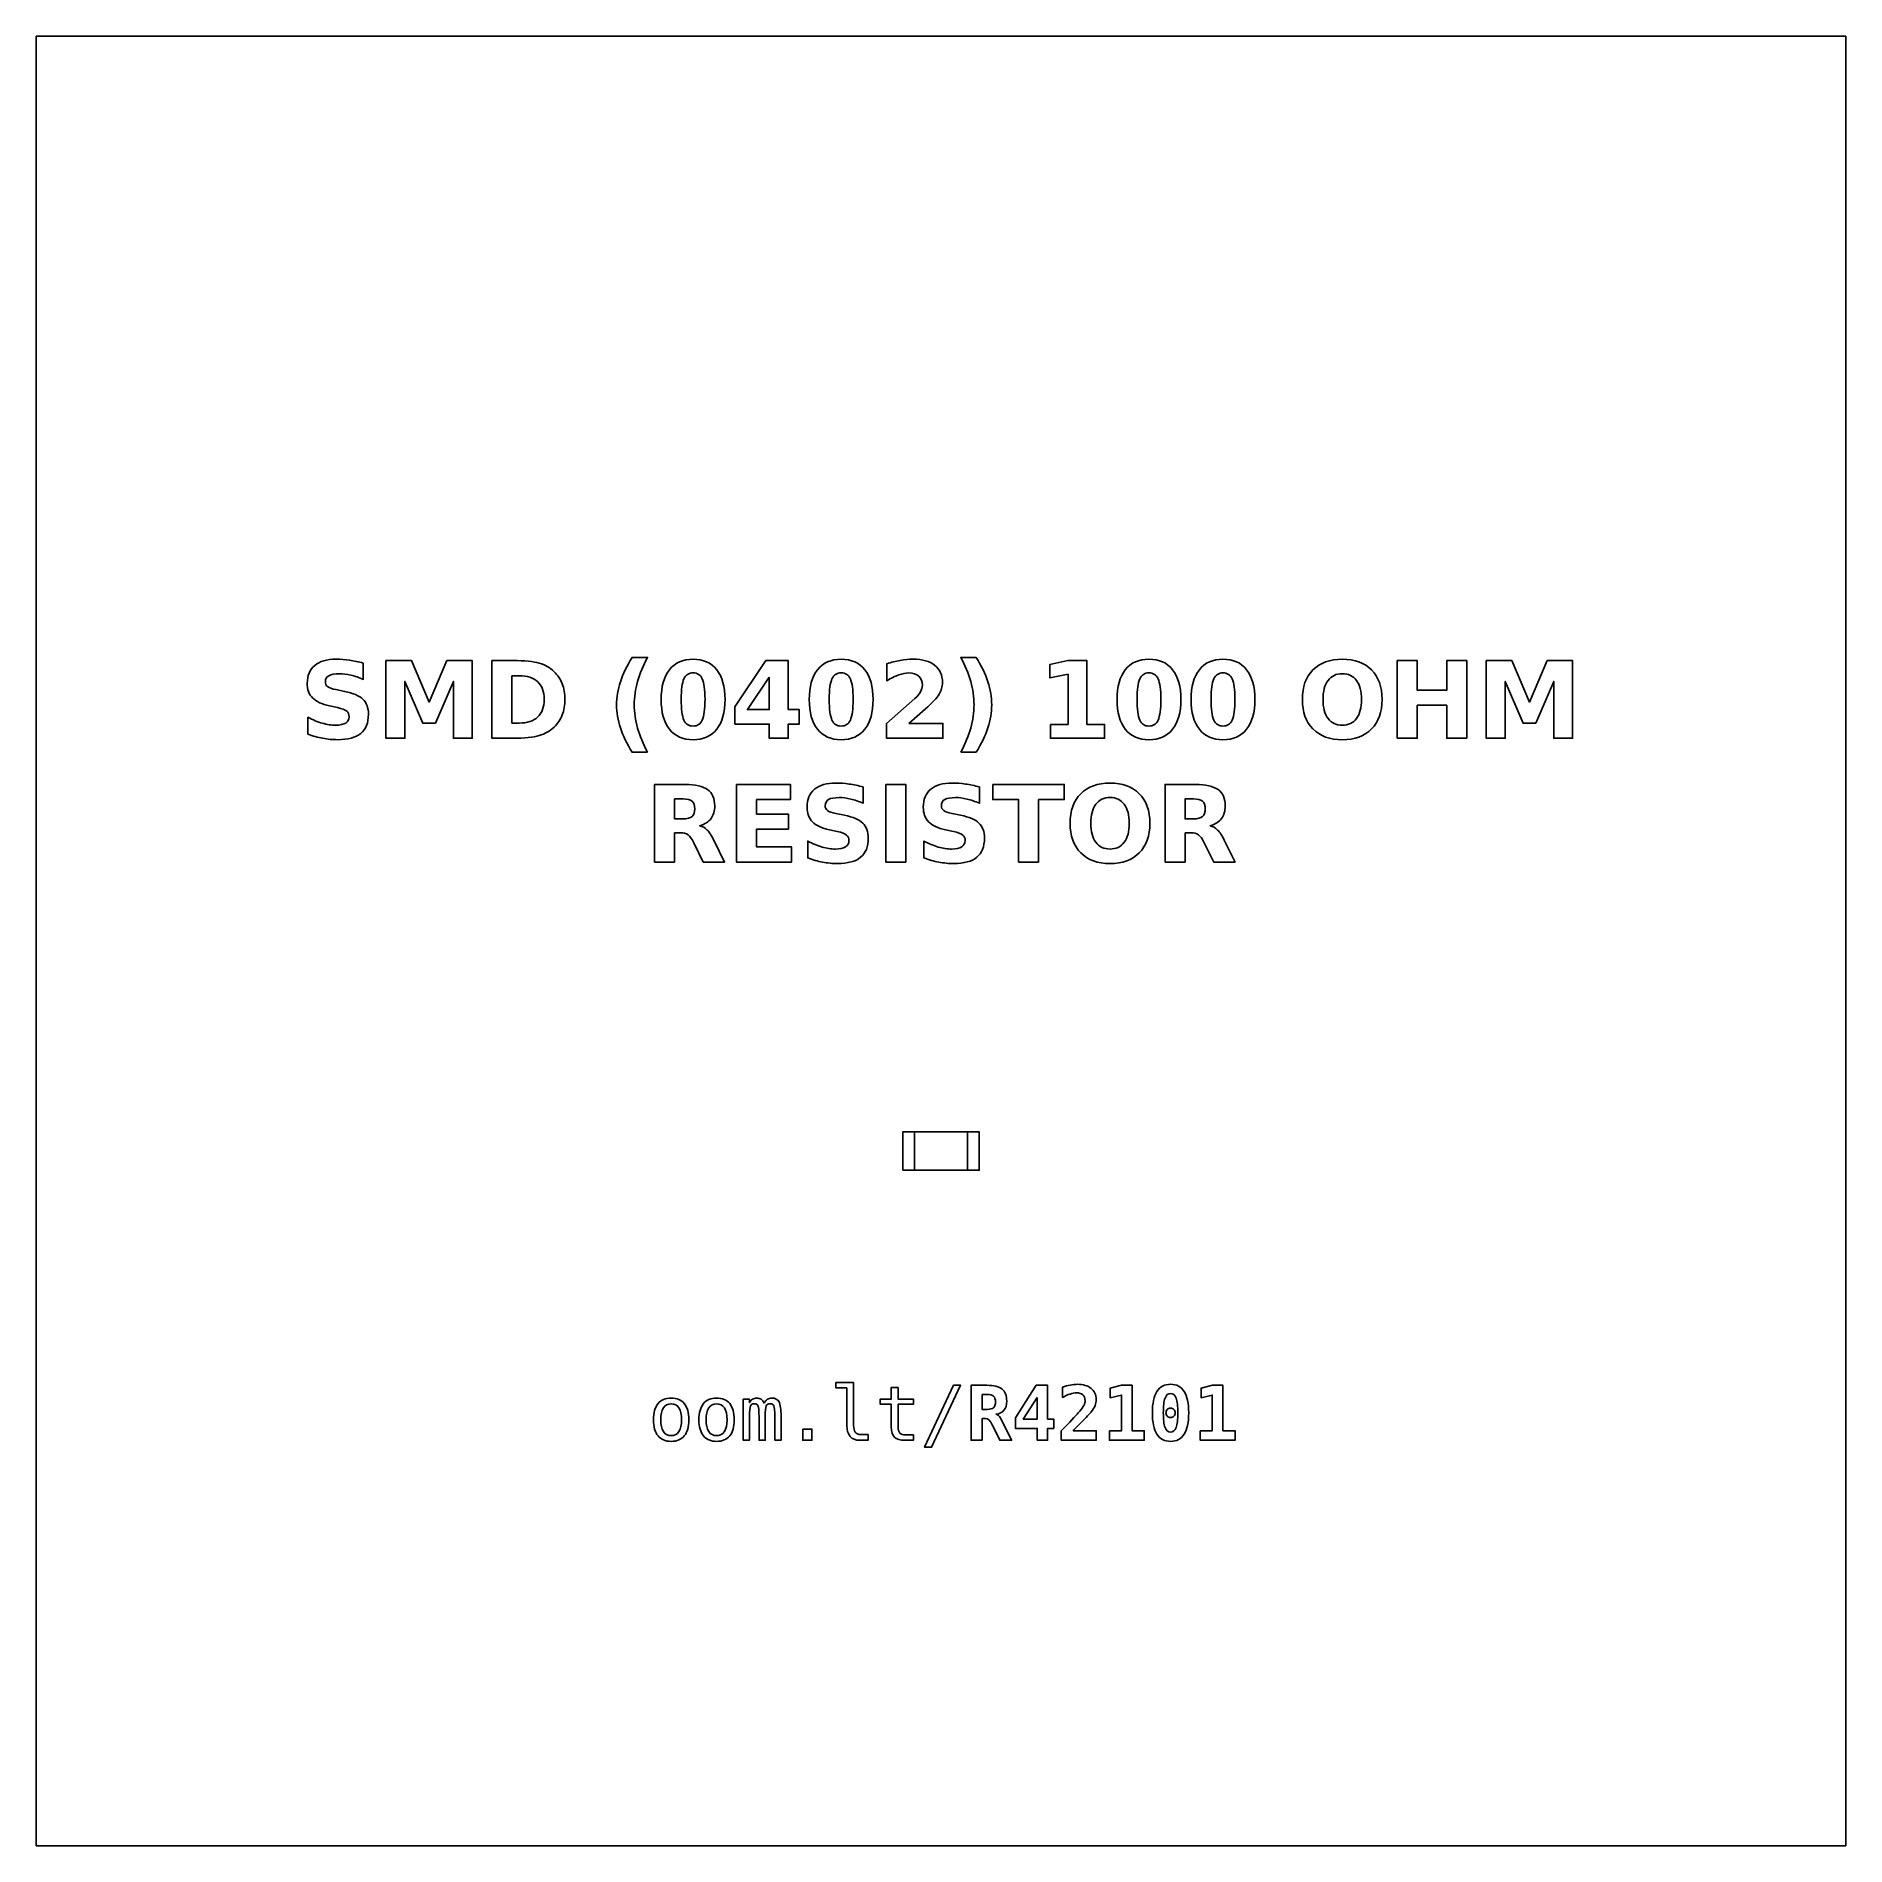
# Model space of a CAD drawing. Extents: x -117 to -93, y -160.5 to -136.5.
import ezdxf

# ---------------------------------------------------------------- set-up
doc = ezdxf.new("R2010")
doc.units = 0
doc.header["$MEASUREMENT"] = 0
doc.layers.add('LAYER_1', color=7, linetype='CONTINUOUS')

msp = doc.modelspace()

# ---------------------------------------------------------------- linework, layer by layer
at = {"layer": 'LAYER_1', "color": 7}
for points in [[(-117, -160.5), (-93, -160.5), (-93, -136.5), (-117, -136.5), (-117, -160.5)], [(-105.508, -151.5395), (-104.492, -151.5395), (-104.492, -151.0315), (-105.508, -151.0315), (-105.508, -151.5395)], [(-105.35, -151.5395), (-104.65, -151.5395), (-104.65, -151.0315), (-105.35, -151.0315), (-105.35, -151.5395)]]:
    msp.add_lwpolyline(points, close=True, dxfattribs=at)
at = {"layer": 'LAYER_1'}
for points, knots in [([(-112.6613, -144.8139), (-112.6613, -144.8139), (-112.6613, -145.0314), (-112.6613, -145.0314), (-112.6613, -145.0314), (-112.7178, -145.0062), (-112.773, -144.9872), (-112.8266, -144.9743), (-112.8266, -144.9743), (-112.8805, -144.9613), (-112.9313, -144.955), (-112.979, -144.955), (-112.979, -144.955), (-113.0423, -144.955), (-113.0893, -144.9637), (-113.1197, -144.9811), (-113.1197, -144.9811), (-113.15, -144.9987), (-113.1651, -145.0258), (-113.1651, -145.0625), (-113.1651, -145.0625), (-113.1651, -145.09), (-113.155, -145.1116), (-113.1345, -145.1269), (-113.1345, -145.1269), (-113.114, -145.1422), (-113.0769, -145.1556), (-113.023, -145.1666), (-113.023, -145.1666), (-113.023, -145.1666), (-112.9101, -145.1892), (-112.9101, -145.1892), (-112.9101, -145.1892), (-112.7956, -145.2123), (-112.7145, -145.2471), (-112.6663, -145.2941), (-112.6663, -145.2941), (-112.618, -145.3409), (-112.5938, -145.4075), (-112.5938, -145.4938), (-112.5938, -145.4938), (-112.5938, -145.6074), (-112.6274, -145.6918), (-112.6947, -145.7471), (-112.6947, -145.7471), (-112.762, -145.8023), (-112.8647, -145.8301), (-113.003, -145.8301), (-113.003, -145.8301), (-113.0684, -145.8301), (-113.1338, -145.824), (-113.1994, -145.8115), (-113.1994, -145.8115), (-113.265, -145.799), (-113.3309, -145.7807), (-113.3965, -145.7565), (-113.3965, -145.7565), (-113.3965, -145.7565), (-113.3965, -145.5326), (-113.3965, -145.5326), (-113.3965, -145.5326), (-113.3309, -145.5674), (-113.2674, -145.5937), (-113.206, -145.6114), (-113.206, -145.6114), (-113.1446, -145.629), (-113.0856, -145.6379), (-113.0287, -145.6379), (-113.0287, -145.6379), (-112.9708, -145.6379), (-112.9264, -145.6283), (-112.8956, -145.609), (-112.8956, -145.609), (-112.8647, -145.5897), (-112.8495, -145.5622), (-112.8495, -145.5262), (-112.8495, -145.5262), (-112.8495, -145.4942), (-112.8598, -145.4693), (-112.8807, -145.4519), (-112.8807, -145.4519), (-112.9017, -145.4345), (-112.9433, -145.4188), (-113.0059, -145.4051), (-113.0059, -145.4051), (-113.0059, -145.4051), (-113.1086, -145.3823), (-113.1086, -145.3823), (-113.1086, -145.3823), (-113.2114, -145.3602), (-113.2867, -145.3252), (-113.3342, -145.2769), (-113.3342, -145.2769), (-113.3817, -145.2287), (-113.4054, -145.1636), (-113.4054, -145.082), (-113.4054, -145.082), (-113.4054, -144.9794), (-113.3723, -144.9006), (-113.3062, -144.8456), (-113.3062, -144.8456), (-113.2401, -144.7903), (-113.1451, -144.7628), (-113.0209, -144.7628), (-113.0209, -144.7628), (-112.9645, -144.7628), (-112.9064, -144.7671), (-112.8466, -144.7755), (-112.8466, -144.7755), (-112.7869, -144.784), (-112.7251, -144.7967), (-112.6613, -144.8139)], [0, 0, 0, 0, 0.0357143, 0.0357143, 0.0357143, 0.0357143, 0.0714286, 0.0714286, 0.0714286, 0.0714286, 0.1071429, 0.1071429, 0.1071429, 0.1071429, 0.1428571, 0.1428571, 0.1428571, 0.1428571, 0.1785714, 0.1785714, 0.1785714, 0.1785714, 0.2142857, 0.2142857, 0.2142857, 0.2142857, 0.25, 0.25, 0.25, 0.25, 0.2857143, 0.2857143, 0.2857143, 0.2857143, 0.3214286, 0.3214286, 0.3214286, 0.3214286, 0.3571429, 0.3571429, 0.3571429, 0.3571429, 0.3928571, 0.3928571, 0.3928571, 0.3928571, 0.4285714, 0.4285714, 0.4285714, 0.4285714, 0.4642857, 0.4642857, 0.4642857, 0.4642857, 0.5, 0.5, 0.5, 0.5, 0.5357143, 0.5357143, 0.5357143, 0.5357143, 0.5714286, 0.5714286, 0.5714286, 0.5714286, 0.6071429, 0.6071429, 0.6071429, 0.6071429, 0.6428571, 0.6428571, 0.6428571, 0.6428571, 0.6785714, 0.6785714, 0.6785714, 0.6785714, 0.7142857, 0.7142857, 0.7142857, 0.7142857, 0.75, 0.75, 0.75, 0.75, 0.7857143, 0.7857143, 0.7857143, 0.7857143, 0.8214286, 0.8214286, 0.8214286, 0.8214286, 0.8571429, 0.8571429, 0.8571429, 0.8571429, 0.8928571, 0.8928571, 0.8928571, 0.8928571, 0.9285714, 0.9285714, 0.9285714, 0.9285714, 0.9642857, 0.9642857, 0.9642857, 0.9642857, 1, 1, 1, 1]), ([(-112.361, -144.7814), (-112.361, -144.7814), (-112.0235, -144.7814), (-112.0235, -144.7814), (-112.0235, -144.7814), (-112.0235, -144.7814), (-111.789, -145.332), (-111.789, -145.332), (-111.789, -145.332), (-111.789, -145.332), (-111.5534, -144.7814), (-111.5534, -144.7814), (-111.5534, -144.7814), (-111.5534, -144.7814), (-111.2166, -144.7814), (-111.2166, -144.7814), (-111.2166, -144.7814), (-111.2166, -144.7814), (-111.2166, -145.8101), (-111.2166, -145.8101), (-111.2166, -145.8101), (-111.2166, -145.8101), (-111.4673, -145.8101), (-111.4673, -145.8101), (-111.4673, -145.8101), (-111.4673, -145.8101), (-111.4673, -145.0577), (-111.4673, -145.0577), (-111.4673, -145.0577), (-111.4673, -145.0577), (-111.7044, -145.6123), (-111.7044, -145.6123), (-111.7044, -145.6123), (-111.7044, -145.6123), (-111.8725, -145.6123), (-111.8725, -145.6123), (-111.8725, -145.6123), (-111.8725, -145.6123), (-112.1096, -145.0577), (-112.1096, -145.0577), (-112.1096, -145.0577), (-112.1096, -145.0577), (-112.1096, -145.8101), (-112.1096, -145.8101), (-112.1096, -145.8101), (-112.1096, -145.8101), (-112.361, -145.8101), (-112.361, -145.8101), (-112.361, -145.8101), (-112.361, -145.8101), (-112.361, -144.7814), (-112.361, -144.7814)], [0, 0, 0, 0, 0.0769231, 0.0769231, 0.0769231, 0.0769231, 0.1538462, 0.1538462, 0.1538462, 0.1538462, 0.2307692, 0.2307692, 0.2307692, 0.2307692, 0.3076923, 0.3076923, 0.3076923, 0.3076923, 0.3846154, 0.3846154, 0.3846154, 0.3846154, 0.4615385, 0.4615385, 0.4615385, 0.4615385, 0.5384615, 0.5384615, 0.5384615, 0.5384615, 0.6153846, 0.6153846, 0.6153846, 0.6153846, 0.6923077, 0.6923077, 0.6923077, 0.6923077, 0.7692308, 0.7692308, 0.7692308, 0.7692308, 0.8461538, 0.8461538, 0.8461538, 0.8461538, 0.9230769, 0.9230769, 0.9230769, 0.9230769, 1, 1, 1, 1]), ([(-110.9567, -144.7814), (-110.9567, -144.7814), (-110.6768, -144.7814), (-110.6768, -144.7814), (-110.6768, -144.7814), (-110.5207, -144.7814), (-110.4045, -144.7925), (-110.3281, -144.8148), (-110.3281, -144.8148), (-110.2516, -144.8371), (-110.186, -144.8748), (-110.1312, -144.9282), (-110.1312, -144.9282), (-110.083, -144.9745), (-110.0473, -145.0281), (-110.0237, -145.0888), (-110.0237, -145.0888), (-110.0005, -145.1492), (-109.9887, -145.2179), (-109.9887, -145.2948), (-109.9887, -145.2948), (-109.9887, -145.3724), (-110.0005, -145.4416), (-110.0237, -145.5025), (-110.0237, -145.5025), (-110.0473, -145.5634), (-110.083, -145.617), (-110.1312, -145.6633), (-110.1312, -145.6633), (-110.1865, -145.7167), (-110.2526, -145.7544), (-110.3297, -145.7767), (-110.3297, -145.7767), (-110.4069, -145.799), (-110.5226, -145.8101), (-110.6768, -145.8101), (-110.6768, -145.8101), (-110.6768, -145.8101), (-110.9567, -145.8101), (-110.9567, -145.8101), (-110.9567, -145.8101), (-110.9567, -145.8101), (-110.9567, -144.7814), (-110.9567, -144.7814)], [0, 0, 0, 0, 0.0909091, 0.0909091, 0.0909091, 0.0909091, 0.1818182, 0.1818182, 0.1818182, 0.1818182, 0.2727273, 0.2727273, 0.2727273, 0.2727273, 0.3636364, 0.3636364, 0.3636364, 0.3636364, 0.4545455, 0.4545455, 0.4545455, 0.4545455, 0.5454545, 0.5454545, 0.5454545, 0.5454545, 0.6363636, 0.6363636, 0.6363636, 0.6363636, 0.7272727, 0.7272727, 0.7272727, 0.7272727, 0.8181818, 0.8181818, 0.8181818, 0.8181818, 0.9090909, 0.9090909, 0.9090909, 0.9090909, 1, 1, 1, 1]), ([(-108.8918, -145.9961), (-108.8918, -145.9961), (-109.0964, -145.9961), (-109.0964, -145.9961), (-109.0964, -145.9961), (-109.1667, -145.8828), (-109.2187, -145.7748), (-109.2521, -145.6725), (-109.2521, -145.6725), (-109.2857, -145.5704), (-109.3024, -145.4691), (-109.3024, -145.3684), (-109.3024, -145.3684), (-109.3024, -145.2678), (-109.2855, -145.1659), (-109.2519, -145.0629), (-109.2519, -145.0629), (-109.218, -144.9597), (-109.1663, -144.852), (-109.0964, -144.7393), (-109.0964, -144.7393), (-109.0964, -144.7393), (-108.8918, -144.7393), (-108.8918, -144.7393), (-108.8918, -144.7393), (-108.9506, -144.8482), (-108.9946, -144.9547), (-109.024, -145.0587), (-109.024, -145.0587), (-109.0534, -145.1626), (-109.0682, -145.2654), (-109.0682, -145.367), (-109.0682, -145.367), (-109.0682, -145.4686), (-109.0536, -145.5714), (-109.0245, -145.6758), (-109.0245, -145.6758), (-108.9953, -145.78), (-108.9511, -145.8868), (-108.8918, -145.9961)], [0, 0, 0, 0, 0.1, 0.1, 0.1, 0.1, 0.2, 0.2, 0.2, 0.2, 0.3, 0.3, 0.3, 0.3, 0.4, 0.4, 0.4, 0.4, 0.5, 0.5, 0.5, 0.5, 0.6, 0.6, 0.6, 0.6, 0.7, 0.7, 0.7, 0.7, 0.8, 0.8, 0.8, 0.8, 0.9, 0.9, 0.9, 0.9, 1, 1, 1, 1]), ([(-107.8645, -145.2967), (-107.8645, -145.4672), (-107.9012, -145.5987), (-107.9748, -145.6913), (-107.9748, -145.6913), (-108.0482, -145.7838), (-108.1526, -145.8301), (-108.2876, -145.8301), (-108.2876, -145.8301), (-108.4231, -145.8301), (-108.5277, -145.7838), (-108.6011, -145.6913), (-108.6011, -145.6913), (-108.6747, -145.5987), (-108.7114, -145.4672), (-108.7114, -145.2967), (-108.7114, -145.2967), (-108.7114, -145.126), (-108.6747, -144.9942), (-108.6011, -144.9016), (-108.6011, -144.9016), (-108.5277, -144.8092), (-108.4231, -144.7628), (-108.2876, -144.7628), (-108.2876, -144.7628), (-108.1526, -144.7628), (-108.0482, -144.8092), (-107.9748, -144.9016), (-107.9748, -144.9016), (-107.9012, -144.9942), (-107.8645, -145.126), (-107.8645, -145.2967)], [0, 0, 0, 0, 0.125, 0.125, 0.125, 0.125, 0.25, 0.25, 0.25, 0.25, 0.375, 0.375, 0.375, 0.375, 0.5, 0.5, 0.5, 0.5, 0.625, 0.625, 0.625, 0.625, 0.75, 0.75, 0.75, 0.75, 0.875, 0.875, 0.875, 0.875, 1, 1, 1, 1]), ([(-108.1298, -145.2948), (-108.1298, -145.1662), (-108.1418, -145.0756), (-108.166, -145.0229), (-108.166, -145.0229), (-108.19, -144.9705), (-108.2307, -144.9442), (-108.2876, -144.9442), (-108.2876, -144.9442), (-108.3445, -144.9442), (-108.3852, -144.9705), (-108.4097, -145.0229), (-108.4097, -145.0229), (-108.4339, -145.0756), (-108.4461, -145.1662), (-108.4461, -145.2948), (-108.4461, -145.2948), (-108.4461, -145.4246), (-108.4339, -145.5164), (-108.4097, -145.5695), (-108.4097, -145.5695), (-108.3852, -145.6229), (-108.3445, -145.6495), (-108.2876, -145.6495), (-108.2876, -145.6495), (-108.2312, -145.6495), (-108.1907, -145.6229), (-108.1662, -145.5695), (-108.1662, -145.5695), (-108.142, -145.5164), (-108.1298, -145.4246), (-108.1298, -145.2948)], [0, 0, 0, 0, 0.125, 0.125, 0.125, 0.125, 0.25, 0.25, 0.25, 0.25, 0.375, 0.375, 0.375, 0.375, 0.5, 0.5, 0.5, 0.5, 0.625, 0.625, 0.625, 0.625, 0.75, 0.75, 0.75, 0.75, 0.875, 0.875, 0.875, 0.875, 1, 1, 1, 1]), ([(-107.3215, -144.7814), (-107.3215, -144.7814), (-107.0265, -144.7814), (-107.0265, -144.7814), (-107.0265, -144.7814), (-107.0265, -144.7814), (-107.0265, -145.4305), (-107.0265, -145.4305), (-107.0265, -145.4305), (-107.0265, -145.4305), (-106.8798, -145.4305), (-106.8798, -145.4305), (-106.8798, -145.4305), (-106.8798, -145.4305), (-106.8798, -145.6227), (-106.8798, -145.6227), (-106.8798, -145.6227), (-106.8798, -145.6227), (-107.0265, -145.6227), (-107.0265, -145.6227), (-107.0265, -145.6227), (-107.0265, -145.6227), (-107.0265, -145.8101), (-107.0265, -145.8101), (-107.0265, -145.8101), (-107.0265, -145.8101), (-107.2772, -145.8101), (-107.2772, -145.8101), (-107.2772, -145.8101), (-107.2772, -145.8101), (-107.2772, -145.6227), (-107.2772, -145.6227), (-107.2772, -145.6227), (-107.2772, -145.6227), (-107.7335, -145.6227), (-107.7335, -145.6227), (-107.7335, -145.6227), (-107.7335, -145.6227), (-107.7335, -145.3952), (-107.7335, -145.3952), (-107.7335, -145.3952), (-107.7335, -145.3952), (-107.3215, -144.7814), (-107.3215, -144.7814)], [0, 0, 0, 0, 0.0909091, 0.0909091, 0.0909091, 0.0909091, 0.1818182, 0.1818182, 0.1818182, 0.1818182, 0.2727273, 0.2727273, 0.2727273, 0.2727273, 0.3636364, 0.3636364, 0.3636364, 0.3636364, 0.4545455, 0.4545455, 0.4545455, 0.4545455, 0.5454545, 0.5454545, 0.5454545, 0.5454545, 0.6363636, 0.6363636, 0.6363636, 0.6363636, 0.7272727, 0.7272727, 0.7272727, 0.7272727, 0.8181818, 0.8181818, 0.8181818, 0.8181818, 0.9090909, 0.9090909, 0.9090909, 0.9090909, 1, 1, 1, 1]), ([(-105.9007, -145.2967), (-105.9007, -145.4672), (-105.9374, -145.5987), (-106.011, -145.6913), (-106.011, -145.6913), (-106.0844, -145.7838), (-106.1888, -145.8301), (-106.3238, -145.8301), (-106.3238, -145.8301), (-106.4593, -145.8301), (-106.5639, -145.7838), (-106.6373, -145.6913), (-106.6373, -145.6913), (-106.7109, -145.5987), (-106.7476, -145.4672), (-106.7476, -145.2967), (-106.7476, -145.2967), (-106.7476, -145.126), (-106.7109, -144.9942), (-106.6373, -144.9016), (-106.6373, -144.9016), (-106.5639, -144.8092), (-106.4593, -144.7628), (-106.3238, -144.7628), (-106.3238, -144.7628), (-106.1888, -144.7628), (-106.0844, -144.8092), (-106.011, -144.9016), (-106.011, -144.9016), (-105.9374, -144.9942), (-105.9007, -145.126), (-105.9007, -145.2967)], [0, 0, 0, 0, 0.125, 0.125, 0.125, 0.125, 0.25, 0.25, 0.25, 0.25, 0.375, 0.375, 0.375, 0.375, 0.5, 0.5, 0.5, 0.5, 0.625, 0.625, 0.625, 0.625, 0.75, 0.75, 0.75, 0.75, 0.875, 0.875, 0.875, 0.875, 1, 1, 1, 1]), ([(-106.166, -145.2948), (-106.166, -145.1662), (-106.178, -145.0756), (-106.2022, -145.0229), (-106.2022, -145.0229), (-106.2262, -144.9705), (-106.2669, -144.9442), (-106.3238, -144.9442), (-106.3238, -144.9442), (-106.3807, -144.9442), (-106.4214, -144.9705), (-106.4459, -145.0229), (-106.4459, -145.0229), (-106.4701, -145.0756), (-106.4823, -145.1662), (-106.4823, -145.2948), (-106.4823, -145.2948), (-106.4823, -145.4246), (-106.4701, -145.5164), (-106.4459, -145.5695), (-106.4459, -145.5695), (-106.4214, -145.6229), (-106.3807, -145.6495), (-106.3238, -145.6495), (-106.3238, -145.6495), (-106.2674, -145.6495), (-106.2269, -145.6229), (-106.2024, -145.5695), (-106.2024, -145.5695), (-106.1782, -145.5164), (-106.166, -145.4246), (-106.166, -145.2948)], [0, 0, 0, 0, 0.125, 0.125, 0.125, 0.125, 0.25, 0.25, 0.25, 0.25, 0.375, 0.375, 0.375, 0.375, 0.5, 0.5, 0.5, 0.5, 0.625, 0.625, 0.625, 0.625, 0.75, 0.75, 0.75, 0.75, 0.875, 0.875, 0.875, 0.875, 1, 1, 1, 1]), ([(-105.4266, -145.6151), (-105.4266, -145.6151), (-104.9738, -145.6151), (-104.9738, -145.6151), (-104.9738, -145.6151), (-104.9738, -145.6151), (-104.9738, -145.8101), (-104.9738, -145.8101), (-104.9738, -145.8101), (-104.9738, -145.8101), (-105.7215, -145.8101), (-105.7215, -145.8101), (-105.7215, -145.8101), (-105.7215, -145.8101), (-105.7215, -145.6151), (-105.7215, -145.6151), (-105.7215, -145.6151), (-105.7215, -145.6151), (-105.3459, -145.2838), (-105.3459, -145.2838), (-105.3459, -145.2838), (-105.3123, -145.2534), (-105.2876, -145.2238), (-105.2716, -145.1949), (-105.2716, -145.1949), (-105.2554, -145.1659), (-105.2474, -145.1358), (-105.2474, -145.1045), (-105.2474, -145.1045), (-105.2474, -145.0563), (-105.2636, -145.0175), (-105.296, -144.9881), (-105.296, -144.9881), (-105.3283, -144.9587), (-105.3713, -144.9442), (-105.4252, -144.9442), (-105.4252, -144.9442), (-105.4665, -144.9442), (-105.5117, -144.9531), (-105.5609, -144.9707), (-105.5609, -144.9707), (-105.61, -144.9884), (-105.6627, -145.0147), (-105.7187, -145.0495), (-105.7187, -145.0495), (-105.7187, -145.0495), (-105.7187, -144.8235), (-105.7187, -144.8235), (-105.7187, -144.8235), (-105.6589, -144.8038), (-105.5999, -144.7887), (-105.5416, -144.7784), (-105.5416, -144.7784), (-105.4832, -144.768), (-105.4261, -144.7628), (-105.3699, -144.7628), (-105.3699, -144.7628), (-105.2469, -144.7628), (-105.1512, -144.7899), (-105.083, -144.8442), (-105.083, -144.8442), (-105.0148, -144.8983), (-104.9807, -144.9738), (-104.9807, -145.0709), (-104.9807, -145.0709), (-104.9807, -145.1269), (-104.9952, -145.1791), (-105.0242, -145.2276), (-105.0242, -145.2276), (-105.0531, -145.276), (-105.114, -145.3409), (-105.2067, -145.4223), (-105.2067, -145.4223), (-105.2067, -145.4223), (-105.4266, -145.6151), (-105.4266, -145.6151)], [0, 0, 0, 0, 0.0526316, 0.0526316, 0.0526316, 0.0526316, 0.1052632, 0.1052632, 0.1052632, 0.1052632, 0.1578947, 0.1578947, 0.1578947, 0.1578947, 0.2105263, 0.2105263, 0.2105263, 0.2105263, 0.2631579, 0.2631579, 0.2631579, 0.2631579, 0.3157895, 0.3157895, 0.3157895, 0.3157895, 0.3684211, 0.3684211, 0.3684211, 0.3684211, 0.4210526, 0.4210526, 0.4210526, 0.4210526, 0.4736842, 0.4736842, 0.4736842, 0.4736842, 0.5263158, 0.5263158, 0.5263158, 0.5263158, 0.5789474, 0.5789474, 0.5789474, 0.5789474, 0.6315789, 0.6315789, 0.6315789, 0.6315789, 0.6842105, 0.6842105, 0.6842105, 0.6842105, 0.7368421, 0.7368421, 0.7368421, 0.7368421, 0.7894737, 0.7894737, 0.7894737, 0.7894737, 0.8421053, 0.8421053, 0.8421053, 0.8421053, 0.8947368, 0.8947368, 0.8947368, 0.8947368, 0.9473684, 0.9473684, 0.9473684, 0.9473684, 1, 1, 1, 1]), ([(-104.7384, -145.9961), (-104.6796, -145.8868), (-104.6354, -145.78), (-104.606, -145.6758), (-104.606, -145.6758), (-104.5766, -145.5714), (-104.562, -145.4686), (-104.562, -145.367), (-104.562, -145.367), (-104.562, -145.2654), (-104.5766, -145.1626), (-104.606, -145.0587), (-104.606, -145.0587), (-104.6354, -144.9547), (-104.6796, -144.8482), (-104.7384, -144.7393), (-104.7384, -144.7393), (-104.7384, -144.7393), (-104.5338, -144.7393), (-104.5338, -144.7393), (-104.5338, -144.7393), (-104.464, -144.852), (-104.4122, -144.9597), (-104.3783, -145.0629), (-104.3783, -145.0629), (-104.3447, -145.1659), (-104.3278, -145.2678), (-104.3278, -145.3684), (-104.3278, -145.3684), (-104.3278, -145.4691), (-104.3445, -145.5704), (-104.3781, -145.6725), (-104.3781, -145.6725), (-104.4115, -145.7748), (-104.4635, -145.8828), (-104.5338, -145.9961), (-104.5338, -145.9961), (-104.5338, -145.9961), (-104.7384, -145.9961), (-104.7384, -145.9961)], [0, 0, 0, 0, 0.1, 0.1, 0.1, 0.1, 0.2, 0.2, 0.2, 0.2, 0.3, 0.3, 0.3, 0.3, 0.4, 0.4, 0.4, 0.4, 0.5, 0.5, 0.5, 0.5, 0.6, 0.6, 0.6, 0.6, 0.7, 0.7, 0.7, 0.7, 0.8, 0.8, 0.8, 0.8, 0.9, 0.9, 0.9, 0.9, 1, 1, 1, 1]), ([(-103.5498, -145.6269), (-103.5498, -145.6269), (-103.3155, -145.6269), (-103.3155, -145.6269), (-103.3155, -145.6269), (-103.3155, -145.6269), (-103.3155, -144.962), (-103.3155, -144.962), (-103.3155, -144.962), (-103.3155, -144.962), (-103.5559, -145.0117), (-103.5559, -145.0117), (-103.5559, -145.0117), (-103.5559, -145.0117), (-103.5559, -144.831), (-103.5559, -144.831), (-103.5559, -144.831), (-103.5559, -144.831), (-103.3169, -144.7814), (-103.3169, -144.7814), (-103.3169, -144.7814), (-103.3169, -144.7814), (-103.0648, -144.7814), (-103.0648, -144.7814), (-103.0648, -144.7814), (-103.0648, -144.7814), (-103.0648, -145.6269), (-103.0648, -145.6269), (-103.0648, -145.6269), (-103.0648, -145.6269), (-102.8306, -145.6269), (-102.8306, -145.6269), (-102.8306, -145.6269), (-102.8306, -145.6269), (-102.8306, -145.8101), (-102.8306, -145.8101), (-102.8306, -145.8101), (-102.8306, -145.8101), (-103.5498, -145.8101), (-103.5498, -145.8101), (-103.5498, -145.8101), (-103.5498, -145.8101), (-103.5498, -145.6269), (-103.5498, -145.6269)], [0, 0, 0, 0, 0.0909091, 0.0909091, 0.0909091, 0.0909091, 0.1818182, 0.1818182, 0.1818182, 0.1818182, 0.2727273, 0.2727273, 0.2727273, 0.2727273, 0.3636364, 0.3636364, 0.3636364, 0.3636364, 0.4545455, 0.4545455, 0.4545455, 0.4545455, 0.5454545, 0.5454545, 0.5454545, 0.5454545, 0.6363636, 0.6363636, 0.6363636, 0.6363636, 0.7272727, 0.7272727, 0.7272727, 0.7272727, 0.8181818, 0.8181818, 0.8181818, 0.8181818, 0.9090909, 0.9090909, 0.9090909, 0.9090909, 1, 1, 1, 1]), ([(-101.8188, -145.2967), (-101.8188, -145.4672), (-101.8555, -145.5987), (-101.9291, -145.6913), (-101.9291, -145.6913), (-102.0025, -145.7838), (-102.1069, -145.8301), (-102.2419, -145.8301), (-102.2419, -145.8301), (-102.3774, -145.8301), (-102.482, -145.7838), (-102.5554, -145.6913), (-102.5554, -145.6913), (-102.629, -145.5987), (-102.6657, -145.4672), (-102.6657, -145.2967), (-102.6657, -145.2967), (-102.6657, -145.126), (-102.629, -144.9942), (-102.5554, -144.9016), (-102.5554, -144.9016), (-102.482, -144.8092), (-102.3774, -144.7628), (-102.2419, -144.7628), (-102.2419, -144.7628), (-102.1069, -144.7628), (-102.0025, -144.8092), (-101.9291, -144.9016), (-101.9291, -144.9016), (-101.8555, -144.9942), (-101.8188, -145.126), (-101.8188, -145.2967)], [0, 0, 0, 0, 0.125, 0.125, 0.125, 0.125, 0.25, 0.25, 0.25, 0.25, 0.375, 0.375, 0.375, 0.375, 0.5, 0.5, 0.5, 0.5, 0.625, 0.625, 0.625, 0.625, 0.75, 0.75, 0.75, 0.75, 0.875, 0.875, 0.875, 0.875, 1, 1, 1, 1]), ([(-102.0841, -145.2948), (-102.0841, -145.1662), (-102.0961, -145.0756), (-102.1203, -145.0229), (-102.1203, -145.0229), (-102.1443, -144.9705), (-102.185, -144.9442), (-102.2419, -144.9442), (-102.2419, -144.9442), (-102.2988, -144.9442), (-102.3395, -144.9705), (-102.364, -145.0229), (-102.364, -145.0229), (-102.3882, -145.0756), (-102.4004, -145.1662), (-102.4004, -145.2948), (-102.4004, -145.2948), (-102.4004, -145.4246), (-102.3882, -145.5164), (-102.364, -145.5695), (-102.364, -145.5695), (-102.3395, -145.6229), (-102.2988, -145.6495), (-102.2419, -145.6495), (-102.2419, -145.6495), (-102.1855, -145.6495), (-102.145, -145.6229), (-102.1205, -145.5695), (-102.1205, -145.5695), (-102.0963, -145.5164), (-102.0841, -145.4246), (-102.0841, -145.2948)], [0, 0, 0, 0, 0.125, 0.125, 0.125, 0.125, 0.25, 0.25, 0.25, 0.25, 0.375, 0.375, 0.375, 0.375, 0.5, 0.5, 0.5, 0.5, 0.625, 0.625, 0.625, 0.625, 0.75, 0.75, 0.75, 0.75, 0.875, 0.875, 0.875, 0.875, 1, 1, 1, 1]), ([(-100.8369, -145.2967), (-100.8369, -145.4672), (-100.8736, -145.5987), (-100.9472, -145.6913), (-100.9472, -145.6913), (-101.0206, -145.7838), (-101.125, -145.8301), (-101.26, -145.8301), (-101.26, -145.8301), (-101.3955, -145.8301), (-101.5001, -145.7838), (-101.5735, -145.6913), (-101.5735, -145.6913), (-101.6471, -145.5987), (-101.6838, -145.4672), (-101.6838, -145.2967), (-101.6838, -145.2967), (-101.6838, -145.126), (-101.6471, -144.9942), (-101.5735, -144.9016), (-101.5735, -144.9016), (-101.5001, -144.8092), (-101.3955, -144.7628), (-101.26, -144.7628), (-101.26, -144.7628), (-101.125, -144.7628), (-101.0206, -144.8092), (-100.9472, -144.9016), (-100.9472, -144.9016), (-100.8736, -144.9942), (-100.8369, -145.126), (-100.8369, -145.2967)], [0, 0, 0, 0, 0.125, 0.125, 0.125, 0.125, 0.25, 0.25, 0.25, 0.25, 0.375, 0.375, 0.375, 0.375, 0.5, 0.5, 0.5, 0.5, 0.625, 0.625, 0.625, 0.625, 0.75, 0.75, 0.75, 0.75, 0.875, 0.875, 0.875, 0.875, 1, 1, 1, 1]), ([(-101.1022, -145.2948), (-101.1022, -145.1662), (-101.1142, -145.0756), (-101.1384, -145.0229), (-101.1384, -145.0229), (-101.1624, -144.9705), (-101.2031, -144.9442), (-101.26, -144.9442), (-101.26, -144.9442), (-101.3169, -144.9442), (-101.3576, -144.9705), (-101.3821, -145.0229), (-101.3821, -145.0229), (-101.4063, -145.0756), (-101.4185, -145.1662), (-101.4185, -145.2948), (-101.4185, -145.2948), (-101.4185, -145.4246), (-101.4063, -145.5164), (-101.3821, -145.5695), (-101.3821, -145.5695), (-101.3576, -145.6229), (-101.3169, -145.6495), (-101.26, -145.6495), (-101.26, -145.6495), (-101.2036, -145.6495), (-101.1631, -145.6229), (-101.1386, -145.5695), (-101.1386, -145.5695), (-101.1144, -145.5164), (-101.1022, -145.4246), (-101.1022, -145.2948)], [0, 0, 0, 0, 0.125, 0.125, 0.125, 0.125, 0.25, 0.25, 0.25, 0.25, 0.375, 0.375, 0.375, 0.375, 0.5, 0.5, 0.5, 0.5, 0.625, 0.625, 0.625, 0.625, 0.75, 0.75, 0.75, 0.75, 0.875, 0.875, 0.875, 0.875, 1, 1, 1, 1]), ([(-99.6786, -144.7628), (-99.5133, -144.7628), (-99.3837, -144.8101), (-99.2901, -144.9049), (-99.2901, -144.9049), (-99.1963, -144.9994), (-99.1495, -145.1299), (-99.1495, -145.2967), (-99.1495, -145.2967), (-99.1495, -145.463), (-99.1963, -145.5935), (-99.2901, -145.688), (-99.2901, -145.688), (-99.3837, -145.7828), (-99.5133, -145.8301), (-99.6786, -145.8301), (-99.6786, -145.8301), (-99.8435, -145.8301), (-99.9728, -145.7828), (-100.0669, -145.688), (-100.0669, -145.688), (-100.1607, -145.5935), (-100.2078, -145.463), (-100.2078, -145.2967), (-100.2078, -145.2967), (-100.2078, -145.1299), (-100.1607, -144.9994), (-100.0669, -144.9049), (-100.0669, -144.9049), (-99.9728, -144.8101), (-99.8435, -144.7628), (-99.6786, -144.7628)], [0, 0, 0, 0, 0.125, 0.125, 0.125, 0.125, 0.25, 0.25, 0.25, 0.25, 0.375, 0.375, 0.375, 0.375, 0.5, 0.5, 0.5, 0.5, 0.625, 0.625, 0.625, 0.625, 0.75, 0.75, 0.75, 0.75, 0.875, 0.875, 0.875, 0.875, 1, 1, 1, 1]), ([(-99.6786, -144.955), (-99.7595, -144.955), (-99.8221, -144.9848), (-99.8668, -145.0446), (-99.8668, -145.0446), (-99.9112, -145.1043), (-99.9336, -145.1883), (-99.9336, -145.2967), (-99.9336, -145.2967), (-99.9336, -145.4049), (-99.9112, -145.4886), (-99.8668, -145.5483), (-99.8668, -145.5483), (-99.8221, -145.6081), (-99.7595, -145.6379), (-99.6786, -145.6379), (-99.6786, -145.6379), (-99.5972, -145.6379), (-99.5345, -145.6081), (-99.4898, -145.5483), (-99.4898, -145.5483), (-99.4453, -145.4886), (-99.423, -145.4049), (-99.423, -145.2967), (-99.423, -145.2967), (-99.423, -145.1883), (-99.4453, -145.1043), (-99.4898, -145.0446), (-99.4898, -145.0446), (-99.5345, -144.9848), (-99.5972, -144.955), (-99.6786, -144.955)], [0, 0, 0, 0, 0.125, 0.125, 0.125, 0.125, 0.25, 0.25, 0.25, 0.25, 0.375, 0.375, 0.375, 0.375, 0.5, 0.5, 0.5, 0.5, 0.625, 0.625, 0.625, 0.625, 0.75, 0.75, 0.75, 0.75, 0.875, 0.875, 0.875, 0.875, 1, 1, 1, 1]), ([(-98.9488, -144.7814), (-98.9488, -144.7814), (-98.6835, -144.7814), (-98.6835, -144.7814), (-98.6835, -144.7814), (-98.6835, -144.7814), (-98.6835, -145.1735), (-98.6835, -145.1735), (-98.6835, -145.1735), (-98.6835, -145.1735), (-98.2922, -145.1735), (-98.2922, -145.1735), (-98.2922, -145.1735), (-98.2922, -145.1735), (-98.2922, -144.7814), (-98.2922, -144.7814), (-98.2922, -144.7814), (-98.2922, -144.7814), (-98.0269, -144.7814), (-98.0269, -144.7814), (-98.0269, -144.7814), (-98.0269, -144.7814), (-98.0269, -145.8101), (-98.0269, -145.8101), (-98.0269, -145.8101), (-98.0269, -145.8101), (-98.2922, -145.8101), (-98.2922, -145.8101), (-98.2922, -145.8101), (-98.2922, -145.8101), (-98.2922, -145.3741), (-98.2922, -145.3741), (-98.2922, -145.3741), (-98.2922, -145.3741), (-98.6835, -145.3741), (-98.6835, -145.3741), (-98.6835, -145.3741), (-98.6835, -145.3741), (-98.6835, -145.8101), (-98.6835, -145.8101), (-98.6835, -145.8101), (-98.6835, -145.8101), (-98.9488, -145.8101), (-98.9488, -145.8101), (-98.9488, -145.8101), (-98.9488, -145.8101), (-98.9488, -144.7814), (-98.9488, -144.7814)], [0, 0, 0, 0, 0.0833333, 0.0833333, 0.0833333, 0.0833333, 0.1666667, 0.1666667, 0.1666667, 0.1666667, 0.25, 0.25, 0.25, 0.25, 0.3333333, 0.3333333, 0.3333333, 0.3333333, 0.4166667, 0.4166667, 0.4166667, 0.4166667, 0.5, 0.5, 0.5, 0.5, 0.5833333, 0.5833333, 0.5833333, 0.5833333, 0.6666667, 0.6666667, 0.6666667, 0.6666667, 0.75, 0.75, 0.75, 0.75, 0.8333333, 0.8333333, 0.8333333, 0.8333333, 0.9166667, 0.9166667, 0.9166667, 0.9166667, 1, 1, 1, 1]), ([(-97.7679, -144.7814), (-97.7679, -144.7814), (-97.4304, -144.7814), (-97.4304, -144.7814), (-97.4304, -144.7814), (-97.4304, -144.7814), (-97.1959, -145.332), (-97.1959, -145.332), (-97.1959, -145.332), (-97.1959, -145.332), (-96.9603, -144.7814), (-96.9603, -144.7814), (-96.9603, -144.7814), (-96.9603, -144.7814), (-96.6235, -144.7814), (-96.6235, -144.7814), (-96.6235, -144.7814), (-96.6235, -144.7814), (-96.6235, -145.8101), (-96.6235, -145.8101), (-96.6235, -145.8101), (-96.6235, -145.8101), (-96.8742, -145.8101), (-96.8742, -145.8101), (-96.8742, -145.8101), (-96.8742, -145.8101), (-96.8742, -145.0577), (-96.8742, -145.0577), (-96.8742, -145.0577), (-96.8742, -145.0577), (-97.1113, -145.6123), (-97.1113, -145.6123), (-97.1113, -145.6123), (-97.1113, -145.6123), (-97.2794, -145.6123), (-97.2794, -145.6123), (-97.2794, -145.6123), (-97.2794, -145.6123), (-97.5165, -145.0577), (-97.5165, -145.0577), (-97.5165, -145.0577), (-97.5165, -145.0577), (-97.5165, -145.8101), (-97.5165, -145.8101), (-97.5165, -145.8101), (-97.5165, -145.8101), (-97.7679, -145.8101), (-97.7679, -145.8101), (-97.7679, -145.8101), (-97.7679, -145.8101), (-97.7679, -144.7814), (-97.7679, -144.7814)], [0, 0, 0, 0, 0.0769231, 0.0769231, 0.0769231, 0.0769231, 0.1538462, 0.1538462, 0.1538462, 0.1538462, 0.2307692, 0.2307692, 0.2307692, 0.2307692, 0.3076923, 0.3076923, 0.3076923, 0.3076923, 0.3846154, 0.3846154, 0.3846154, 0.3846154, 0.4615385, 0.4615385, 0.4615385, 0.4615385, 0.5384615, 0.5384615, 0.5384615, 0.5384615, 0.6153846, 0.6153846, 0.6153846, 0.6153846, 0.6923077, 0.6923077, 0.6923077, 0.6923077, 0.7692308, 0.7692308, 0.7692308, 0.7692308, 0.8461538, 0.8461538, 0.8461538, 0.8461538, 0.9230769, 0.9230769, 0.9230769, 0.9230769, 1, 1, 1, 1]), ([(-110.6914, -144.982), (-110.6914, -144.982), (-110.6914, -145.6095), (-110.6914, -145.6095), (-110.6914, -145.6095), (-110.6914, -145.6095), (-110.5964, -145.6095), (-110.5964, -145.6095), (-110.5964, -145.6095), (-110.488, -145.6095), (-110.4052, -145.5827), (-110.3481, -145.5288), (-110.3481, -145.5288), (-110.2909, -145.4752), (-110.2622, -145.3971), (-110.2622, -145.2948), (-110.2622, -145.2948), (-110.2622, -145.1927), (-110.2907, -145.1151), (-110.3476, -145.062), (-110.3476, -145.062), (-110.4045, -145.0086), (-110.4875, -144.982), (-110.5964, -144.982), (-110.5964, -144.982), (-110.5964, -144.982), (-110.6914, -144.982), (-110.6914, -144.982)], [0, 0, 0, 0, 0.1428571, 0.1428571, 0.1428571, 0.1428571, 0.2857143, 0.2857143, 0.2857143, 0.2857143, 0.4285714, 0.4285714, 0.4285714, 0.4285714, 0.5714286, 0.5714286, 0.5714286, 0.5714286, 0.7142857, 0.7142857, 0.7142857, 0.7142857, 0.8571429, 0.8571429, 0.8571429, 0.8571429, 1, 1, 1, 1]), ([(-107.2772, -144.9999), (-107.2772, -144.9999), (-107.5682, -145.4305), (-107.5682, -145.4305), (-107.5682, -145.4305), (-107.5682, -145.4305), (-107.2772, -145.4305), (-107.2772, -145.4305), (-107.2772, -145.4305), (-107.2772, -145.4305), (-107.2772, -144.9999), (-107.2772, -144.9999)], [0, 0, 0, 0, 0.3333333, 0.3333333, 0.3333333, 0.3333333, 0.6666667, 0.6666667, 0.6666667, 0.6666667, 1, 1, 1, 1]), ([(-108.5334, -147.0634), (-108.5334, -147.0634), (-108.5334, -147.4526), (-108.5334, -147.4526), (-108.5334, -147.4526), (-108.5334, -147.4526), (-108.7987, -147.4526), (-108.7987, -147.4526), (-108.7987, -147.4526), (-108.7987, -147.4526), (-108.7987, -146.4239), (-108.7987, -146.4239), (-108.7987, -146.4239), (-108.7987, -146.4239), (-108.3935, -146.4239), (-108.3935, -146.4239), (-108.3935, -146.4239), (-108.258, -146.4239), (-108.1585, -146.4467), (-108.0955, -146.4921), (-108.0955, -146.4921), (-108.0323, -146.5375), (-108.0007, -146.6095), (-108.0007, -146.7078), (-108.0007, -146.7078), (-108.0007, -146.7757), (-108.0172, -146.8317), (-108.0499, -146.8752), (-108.0499, -146.8752), (-108.0828, -146.919), (-108.1324, -146.9512), (-108.1985, -146.9717), (-108.1985, -146.9717), (-108.1623, -146.9801), (-108.1296, -146.9987), (-108.1009, -147.0279), (-108.1009, -147.0279), (-108.0722, -147.057), (-108.0433, -147.1012), (-108.0139, -147.1605), (-108.0139, -147.1605), (-108.0139, -147.1605), (-107.8697, -147.4526), (-107.8697, -147.4526), (-107.8697, -147.4526), (-107.8697, -147.4526), (-108.1524, -147.4526), (-108.1524, -147.4526), (-108.1524, -147.4526), (-108.1524, -147.4526), (-108.2778, -147.197), (-108.2778, -147.197), (-108.2778, -147.197), (-108.3029, -147.1457), (-108.3286, -147.1104), (-108.3547, -147.0916), (-108.3547, -147.0916), (-108.3806, -147.0728), (-108.4151, -147.0634), (-108.4584, -147.0634), (-108.4584, -147.0634), (-108.4584, -147.0634), (-108.5334, -147.0634), (-108.5334, -147.0634)], [0, 0, 0, 0, 0.0625, 0.0625, 0.0625, 0.0625, 0.125, 0.125, 0.125, 0.125, 0.1875, 0.1875, 0.1875, 0.1875, 0.25, 0.25, 0.25, 0.25, 0.3125, 0.3125, 0.3125, 0.3125, 0.375, 0.375, 0.375, 0.375, 0.4375, 0.4375, 0.4375, 0.4375, 0.5, 0.5, 0.5, 0.5, 0.5625, 0.5625, 0.5625, 0.5625, 0.625, 0.625, 0.625, 0.625, 0.6875, 0.6875, 0.6875, 0.6875, 0.75, 0.75, 0.75, 0.75, 0.8125, 0.8125, 0.8125, 0.8125, 0.875, 0.875, 0.875, 0.875, 0.9375, 0.9375, 0.9375, 0.9375, 1, 1, 1, 1]), ([(-108.4217, -146.8802), (-108.3662, -146.8802), (-108.3262, -146.8698), (-108.3022, -146.8491), (-108.3022, -146.8491), (-108.278, -146.8284), (-108.266, -146.7943), (-108.266, -146.747), (-108.266, -146.747), (-108.266, -146.7002), (-108.278, -146.6666), (-108.3022, -146.6464), (-108.3022, -146.6464), (-108.3262, -146.6262), (-108.3662, -146.6161), (-108.4217, -146.6161), (-108.4217, -146.6161), (-108.4217, -146.6161), (-108.5334, -146.6161), (-108.5334, -146.6161), (-108.5334, -146.6161), (-108.5334, -146.6161), (-108.5334, -146.8802), (-108.5334, -146.8802), (-108.5334, -146.8802), (-108.5334, -146.8802), (-108.4217, -146.8802), (-108.4217, -146.8802)], [0, 0, 0, 0, 0.1428571, 0.1428571, 0.1428571, 0.1428571, 0.2857143, 0.2857143, 0.2857143, 0.2857143, 0.4285714, 0.4285714, 0.4285714, 0.4285714, 0.5714286, 0.5714286, 0.5714286, 0.5714286, 0.7142857, 0.7142857, 0.7142857, 0.7142857, 0.8571429, 0.8571429, 0.8571429, 0.8571429, 1, 1, 1, 1]), ([(-107.7122, -146.4239), (-107.7122, -146.4239), (-106.9963, -146.4239), (-106.9963, -146.4239), (-106.9963, -146.4239), (-106.9963, -146.4239), (-106.9963, -146.6245), (-106.9963, -146.6245), (-106.9963, -146.6245), (-106.9963, -146.6245), (-107.4469, -146.6245), (-107.4469, -146.6245), (-107.4469, -146.6245), (-107.4469, -146.6245), (-107.4469, -146.816), (-107.4469, -146.816), (-107.4469, -146.816), (-107.4469, -146.816), (-107.0234, -146.816), (-107.0234, -146.816), (-107.0234, -146.816), (-107.0234, -146.816), (-107.0234, -147.0166), (-107.0234, -147.0166), (-107.0234, -147.0166), (-107.0234, -147.0166), (-107.4469, -147.0166), (-107.4469, -147.0166), (-107.4469, -147.0166), (-107.4469, -147.0166), (-107.4469, -147.252), (-107.4469, -147.252), (-107.4469, -147.252), (-107.4469, -147.252), (-106.9813, -147.252), (-106.9813, -147.252), (-106.9813, -147.252), (-106.9813, -147.252), (-106.9813, -147.4526), (-106.9813, -147.4526), (-106.9813, -147.4526), (-106.9813, -147.4526), (-107.7122, -147.4526), (-107.7122, -147.4526), (-107.7122, -147.4526), (-107.7122, -147.4526), (-107.7122, -146.4239), (-107.7122, -146.4239)], [0, 0, 0, 0, 0.0833333, 0.0833333, 0.0833333, 0.0833333, 0.1666667, 0.1666667, 0.1666667, 0.1666667, 0.25, 0.25, 0.25, 0.25, 0.3333333, 0.3333333, 0.3333333, 0.3333333, 0.4166667, 0.4166667, 0.4166667, 0.4166667, 0.5, 0.5, 0.5, 0.5, 0.5833333, 0.5833333, 0.5833333, 0.5833333, 0.6666667, 0.6666667, 0.6666667, 0.6666667, 0.75, 0.75, 0.75, 0.75, 0.8333333, 0.8333333, 0.8333333, 0.8333333, 0.9166667, 0.9166667, 0.9166667, 0.9166667, 1, 1, 1, 1]), ([(-106.0323, -146.4564), (-106.0323, -146.4564), (-106.0323, -146.6739), (-106.0323, -146.6739), (-106.0323, -146.6739), (-106.0888, -146.6487), (-106.144, -146.6297), (-106.1976, -146.6168), (-106.1976, -146.6168), (-106.2515, -146.6038), (-106.3023, -146.5975), (-106.35, -146.5975), (-106.35, -146.5975), (-106.4133, -146.5975), (-106.4603, -146.6062), (-106.4907, -146.6236), (-106.4907, -146.6236), (-106.521, -146.6412), (-106.5361, -146.6683), (-106.5361, -146.705), (-106.5361, -146.705), (-106.5361, -146.7325), (-106.526, -146.7541), (-106.5055, -146.7694), (-106.5055, -146.7694), (-106.485, -146.7847), (-106.4479, -146.7981), (-106.394, -146.8091), (-106.394, -146.8091), (-106.394, -146.8091), (-106.2811, -146.8317), (-106.2811, -146.8317), (-106.2811, -146.8317), (-106.1666, -146.8548), (-106.0855, -146.8896), (-106.0373, -146.9366), (-106.0373, -146.9366), (-105.989, -146.9834), (-105.9648, -147.05), (-105.9648, -147.1363), (-105.9648, -147.1363), (-105.9648, -147.2499), (-105.9984, -147.3343), (-106.0657, -147.3896), (-106.0657, -147.3896), (-106.133, -147.4448), (-106.2357, -147.4726), (-106.374, -147.4726), (-106.374, -147.4726), (-106.4394, -147.4726), (-106.5048, -147.4665), (-106.5704, -147.454), (-106.5704, -147.454), (-106.636, -147.4415), (-106.7019, -147.4232), (-106.7675, -147.399), (-106.7675, -147.399), (-106.7675, -147.399), (-106.7675, -147.1751), (-106.7675, -147.1751), (-106.7675, -147.1751), (-106.7019, -147.2099), (-106.6384, -147.2362), (-106.577, -147.2539), (-106.577, -147.2539), (-106.5156, -147.2715), (-106.4566, -147.2804), (-106.3997, -147.2804), (-106.3997, -147.2804), (-106.3418, -147.2804), (-106.2974, -147.2708), (-106.2666, -147.2515), (-106.2666, -147.2515), (-106.2357, -147.2322), (-106.2205, -147.2047), (-106.2205, -147.1687), (-106.2205, -147.1687), (-106.2205, -147.1367), (-106.2308, -147.1118), (-106.2517, -147.0944), (-106.2517, -147.0944), (-106.2727, -147.077), (-106.3143, -147.0613), (-106.3769, -147.0476), (-106.3769, -147.0476), (-106.3769, -147.0476), (-106.4796, -147.0248), (-106.4796, -147.0248), (-106.4796, -147.0248), (-106.5824, -147.0027), (-106.6577, -146.9677), (-106.7052, -146.9194), (-106.7052, -146.9194), (-106.7527, -146.8712), (-106.7764, -146.8061), (-106.7764, -146.7245), (-106.7764, -146.7245), (-106.7764, -146.6219), (-106.7433, -146.5431), (-106.6772, -146.4881), (-106.6772, -146.4881), (-106.6111, -146.4328), (-106.5161, -146.4053), (-106.3919, -146.4053), (-106.3919, -146.4053), (-106.3355, -146.4053), (-106.2774, -146.4096), (-106.2176, -146.418), (-106.2176, -146.418), (-106.1579, -146.4265), (-106.0961, -146.4392), (-106.0323, -146.4564)], [0, 0, 0, 0, 0.0357143, 0.0357143, 0.0357143, 0.0357143, 0.0714286, 0.0714286, 0.0714286, 0.0714286, 0.1071429, 0.1071429, 0.1071429, 0.1071429, 0.1428571, 0.1428571, 0.1428571, 0.1428571, 0.1785714, 0.1785714, 0.1785714, 0.1785714, 0.2142857, 0.2142857, 0.2142857, 0.2142857, 0.25, 0.25, 0.25, 0.25, 0.2857143, 0.2857143, 0.2857143, 0.2857143, 0.3214286, 0.3214286, 0.3214286, 0.3214286, 0.3571429, 0.3571429, 0.3571429, 0.3571429, 0.3928571, 0.3928571, 0.3928571, 0.3928571, 0.4285714, 0.4285714, 0.4285714, 0.4285714, 0.4642857, 0.4642857, 0.4642857, 0.4642857, 0.5, 0.5, 0.5, 0.5, 0.5357143, 0.5357143, 0.5357143, 0.5357143, 0.5714286, 0.5714286, 0.5714286, 0.5714286, 0.6071429, 0.6071429, 0.6071429, 0.6071429, 0.6428571, 0.6428571, 0.6428571, 0.6428571, 0.6785714, 0.6785714, 0.6785714, 0.6785714, 0.7142857, 0.7142857, 0.7142857, 0.7142857, 0.75, 0.75, 0.75, 0.75, 0.7857143, 0.7857143, 0.7857143, 0.7857143, 0.8214286, 0.8214286, 0.8214286, 0.8214286, 0.8571429, 0.8571429, 0.8571429, 0.8571429, 0.8928571, 0.8928571, 0.8928571, 0.8928571, 0.9285714, 0.9285714, 0.9285714, 0.9285714, 0.9642857, 0.9642857, 0.9642857, 0.9642857, 1, 1, 1, 1]), ([(-105.732, -146.4239), (-105.732, -146.4239), (-105.4667, -146.4239), (-105.4667, -146.4239), (-105.4667, -146.4239), (-105.4667, -146.4239), (-105.4667, -147.4526), (-105.4667, -147.4526), (-105.4667, -147.4526), (-105.4667, -147.4526), (-105.732, -147.4526), (-105.732, -147.4526), (-105.732, -147.4526), (-105.732, -147.4526), (-105.732, -146.4239), (-105.732, -146.4239)], [0, 0, 0, 0, 0.25, 0.25, 0.25, 0.25, 0.5, 0.5, 0.5, 0.5, 0.75, 0.75, 0.75, 0.75, 1, 1, 1, 1]), ([(-104.4912, -146.4564), (-104.4912, -146.4564), (-104.4912, -146.6739), (-104.4912, -146.6739), (-104.4912, -146.6739), (-104.5477, -146.6487), (-104.6029, -146.6297), (-104.6565, -146.6168), (-104.6565, -146.6168), (-104.7104, -146.6038), (-104.7612, -146.5975), (-104.8089, -146.5975), (-104.8089, -146.5975), (-104.8722, -146.5975), (-104.9192, -146.6062), (-104.9496, -146.6236), (-104.9496, -146.6236), (-104.9799, -146.6412), (-104.995, -146.6683), (-104.995, -146.705), (-104.995, -146.705), (-104.995, -146.7325), (-104.9849, -146.7541), (-104.9644, -146.7694), (-104.9644, -146.7694), (-104.9439, -146.7847), (-104.9068, -146.7981), (-104.8529, -146.8091), (-104.8529, -146.8091), (-104.8529, -146.8091), (-104.74, -146.8317), (-104.74, -146.8317), (-104.74, -146.8317), (-104.6255, -146.8548), (-104.5444, -146.8896), (-104.4962, -146.9366), (-104.4962, -146.9366), (-104.4479, -146.9834), (-104.4237, -147.05), (-104.4237, -147.1363), (-104.4237, -147.1363), (-104.4237, -147.2499), (-104.4573, -147.3343), (-104.5246, -147.3896), (-104.5246, -147.3896), (-104.5919, -147.4448), (-104.6946, -147.4726), (-104.8329, -147.4726), (-104.8329, -147.4726), (-104.8983, -147.4726), (-104.9637, -147.4665), (-105.0293, -147.454), (-105.0293, -147.454), (-105.0949, -147.4415), (-105.1608, -147.4232), (-105.2264, -147.399), (-105.2264, -147.399), (-105.2264, -147.399), (-105.2264, -147.1751), (-105.2264, -147.1751), (-105.2264, -147.1751), (-105.1608, -147.2099), (-105.0973, -147.2362), (-105.0359, -147.2539), (-105.0359, -147.2539), (-104.9745, -147.2715), (-104.9155, -147.2804), (-104.8586, -147.2804), (-104.8586, -147.2804), (-104.8007, -147.2804), (-104.7563, -147.2708), (-104.7255, -147.2515), (-104.7255, -147.2515), (-104.6946, -147.2322), (-104.6794, -147.2047), (-104.6794, -147.1687), (-104.6794, -147.1687), (-104.6794, -147.1367), (-104.6897, -147.1118), (-104.7106, -147.0944), (-104.7106, -147.0944), (-104.7316, -147.077), (-104.7732, -147.0613), (-104.8358, -147.0476), (-104.8358, -147.0476), (-104.8358, -147.0476), (-104.9385, -147.0248), (-104.9385, -147.0248), (-104.9385, -147.0248), (-105.0413, -147.0027), (-105.1166, -146.9677), (-105.1641, -146.9194), (-105.1641, -146.9194), (-105.2116, -146.8712), (-105.2353, -146.8061), (-105.2353, -146.7245), (-105.2353, -146.7245), (-105.2353, -146.6219), (-105.2022, -146.5431), (-105.1361, -146.4881), (-105.1361, -146.4881), (-105.07, -146.4328), (-104.975, -146.4053), (-104.8508, -146.4053), (-104.8508, -146.4053), (-104.7944, -146.4053), (-104.7363, -146.4096), (-104.6765, -146.418), (-104.6765, -146.418), (-104.6168, -146.4265), (-104.555, -146.4392), (-104.4912, -146.4564)], [0, 0, 0, 0, 0.0357143, 0.0357143, 0.0357143, 0.0357143, 0.0714286, 0.0714286, 0.0714286, 0.0714286, 0.1071429, 0.1071429, 0.1071429, 0.1071429, 0.1428571, 0.1428571, 0.1428571, 0.1428571, 0.1785714, 0.1785714, 0.1785714, 0.1785714, 0.2142857, 0.2142857, 0.2142857, 0.2142857, 0.25, 0.25, 0.25, 0.25, 0.2857143, 0.2857143, 0.2857143, 0.2857143, 0.3214286, 0.3214286, 0.3214286, 0.3214286, 0.3571429, 0.3571429, 0.3571429, 0.3571429, 0.3928571, 0.3928571, 0.3928571, 0.3928571, 0.4285714, 0.4285714, 0.4285714, 0.4285714, 0.4642857, 0.4642857, 0.4642857, 0.4642857, 0.5, 0.5, 0.5, 0.5, 0.5357143, 0.5357143, 0.5357143, 0.5357143, 0.5714286, 0.5714286, 0.5714286, 0.5714286, 0.6071429, 0.6071429, 0.6071429, 0.6071429, 0.6428571, 0.6428571, 0.6428571, 0.6428571, 0.6785714, 0.6785714, 0.6785714, 0.6785714, 0.7142857, 0.7142857, 0.7142857, 0.7142857, 0.75, 0.75, 0.75, 0.75, 0.7857143, 0.7857143, 0.7857143, 0.7857143, 0.8214286, 0.8214286, 0.8214286, 0.8214286, 0.8571429, 0.8571429, 0.8571429, 0.8571429, 0.8928571, 0.8928571, 0.8928571, 0.8928571, 0.9285714, 0.9285714, 0.9285714, 0.9285714, 0.9642857, 0.9642857, 0.9642857, 0.9642857, 1, 1, 1, 1]), ([(-104.3137, -146.4239), (-104.3137, -146.4239), (-103.3657, -146.4239), (-103.3657, -146.4239), (-103.3657, -146.4239), (-103.3657, -146.4239), (-103.3657, -146.6245), (-103.3657, -146.6245), (-103.3657, -146.6245), (-103.3657, -146.6245), (-103.7067, -146.6245), (-103.7067, -146.6245), (-103.7067, -146.6245), (-103.7067, -146.6245), (-103.7067, -147.4526), (-103.7067, -147.4526), (-103.7067, -147.4526), (-103.7067, -147.4526), (-103.972, -147.4526), (-103.972, -147.4526), (-103.972, -147.4526), (-103.972, -147.4526), (-103.972, -146.6245), (-103.972, -146.6245), (-103.972, -146.6245), (-103.972, -146.6245), (-104.3137, -146.6245), (-104.3137, -146.6245), (-104.3137, -146.6245), (-104.3137, -146.6245), (-104.3137, -146.4239), (-104.3137, -146.4239)], [0, 0, 0, 0, 0.125, 0.125, 0.125, 0.125, 0.25, 0.25, 0.25, 0.25, 0.375, 0.375, 0.375, 0.375, 0.5, 0.5, 0.5, 0.5, 0.625, 0.625, 0.625, 0.625, 0.75, 0.75, 0.75, 0.75, 0.875, 0.875, 0.875, 0.875, 1, 1, 1, 1]), ([(-102.7584, -146.4053), (-102.5931, -146.4053), (-102.4635, -146.4526), (-102.3699, -146.5474), (-102.3699, -146.5474), (-102.2761, -146.6419), (-102.2293, -146.7724), (-102.2293, -146.9392), (-102.2293, -146.9392), (-102.2293, -147.1055), (-102.2761, -147.236), (-102.3699, -147.3305), (-102.3699, -147.3305), (-102.4635, -147.4253), (-102.5931, -147.4726), (-102.7584, -147.4726), (-102.7584, -147.4726), (-102.9233, -147.4726), (-103.0526, -147.4253), (-103.1467, -147.3305), (-103.1467, -147.3305), (-103.2405, -147.236), (-103.2876, -147.1055), (-103.2876, -146.9392), (-103.2876, -146.9392), (-103.2876, -146.7724), (-103.2405, -146.6419), (-103.1467, -146.5474), (-103.1467, -146.5474), (-103.0526, -146.4526), (-102.9233, -146.4053), (-102.7584, -146.4053)], [0, 0, 0, 0, 0.125, 0.125, 0.125, 0.125, 0.25, 0.25, 0.25, 0.25, 0.375, 0.375, 0.375, 0.375, 0.5, 0.5, 0.5, 0.5, 0.625, 0.625, 0.625, 0.625, 0.75, 0.75, 0.75, 0.75, 0.875, 0.875, 0.875, 0.875, 1, 1, 1, 1]), ([(-102.7584, -146.5975), (-102.8393, -146.5975), (-102.9019, -146.6273), (-102.9466, -146.6871), (-102.9466, -146.6871), (-102.991, -146.7468), (-103.0134, -146.8308), (-103.0134, -146.9392), (-103.0134, -146.9392), (-103.0134, -147.0474), (-102.991, -147.1311), (-102.9466, -147.1908), (-102.9466, -147.1908), (-102.9019, -147.2506), (-102.8393, -147.2804), (-102.7584, -147.2804), (-102.7584, -147.2804), (-102.677, -147.2804), (-102.6143, -147.2506), (-102.5696, -147.1908), (-102.5696, -147.1908), (-102.5251, -147.1311), (-102.5028, -147.0474), (-102.5028, -146.9392), (-102.5028, -146.9392), (-102.5028, -146.8308), (-102.5251, -146.7468), (-102.5696, -146.6871), (-102.5696, -146.6871), (-102.6143, -146.6273), (-102.677, -146.5975), (-102.7584, -146.5975)], [0, 0, 0, 0, 0.125, 0.125, 0.125, 0.125, 0.25, 0.25, 0.25, 0.25, 0.375, 0.375, 0.375, 0.375, 0.5, 0.5, 0.5, 0.5, 0.625, 0.625, 0.625, 0.625, 0.75, 0.75, 0.75, 0.75, 0.875, 0.875, 0.875, 0.875, 1, 1, 1, 1]), ([(-101.7633, -147.0634), (-101.7633, -147.0634), (-101.7633, -147.4526), (-101.7633, -147.4526), (-101.7633, -147.4526), (-101.7633, -147.4526), (-102.0286, -147.4526), (-102.0286, -147.4526), (-102.0286, -147.4526), (-102.0286, -147.4526), (-102.0286, -146.4239), (-102.0286, -146.4239), (-102.0286, -146.4239), (-102.0286, -146.4239), (-101.6234, -146.4239), (-101.6234, -146.4239), (-101.6234, -146.4239), (-101.4879, -146.4239), (-101.3884, -146.4467), (-101.3254, -146.4921), (-101.3254, -146.4921), (-101.2622, -146.5375), (-101.2306, -146.6095), (-101.2306, -146.7078), (-101.2306, -146.7078), (-101.2306, -146.7757), (-101.2471, -146.8317), (-101.2798, -146.8752), (-101.2798, -146.8752), (-101.3127, -146.919), (-101.3623, -146.9512), (-101.4284, -146.9717), (-101.4284, -146.9717), (-101.3922, -146.9801), (-101.3595, -146.9987), (-101.3308, -147.0279), (-101.3308, -147.0279), (-101.3021, -147.057), (-101.2732, -147.1012), (-101.2438, -147.1605), (-101.2438, -147.1605), (-101.2438, -147.1605), (-101.0996, -147.4526), (-101.0996, -147.4526), (-101.0996, -147.4526), (-101.0996, -147.4526), (-101.3823, -147.4526), (-101.3823, -147.4526), (-101.3823, -147.4526), (-101.3823, -147.4526), (-101.5077, -147.197), (-101.5077, -147.197), (-101.5077, -147.197), (-101.5328, -147.1457), (-101.5585, -147.1104), (-101.5846, -147.0916), (-101.5846, -147.0916), (-101.6105, -147.0728), (-101.645, -147.0634), (-101.6883, -147.0634), (-101.6883, -147.0634), (-101.6883, -147.0634), (-101.7633, -147.0634), (-101.7633, -147.0634)], [0, 0, 0, 0, 0.0625, 0.0625, 0.0625, 0.0625, 0.125, 0.125, 0.125, 0.125, 0.1875, 0.1875, 0.1875, 0.1875, 0.25, 0.25, 0.25, 0.25, 0.3125, 0.3125, 0.3125, 0.3125, 0.375, 0.375, 0.375, 0.375, 0.4375, 0.4375, 0.4375, 0.4375, 0.5, 0.5, 0.5, 0.5, 0.5625, 0.5625, 0.5625, 0.5625, 0.625, 0.625, 0.625, 0.625, 0.6875, 0.6875, 0.6875, 0.6875, 0.75, 0.75, 0.75, 0.75, 0.8125, 0.8125, 0.8125, 0.8125, 0.875, 0.875, 0.875, 0.875, 0.9375, 0.9375, 0.9375, 0.9375, 1, 1, 1, 1]), ([(-101.6516, -146.8802), (-101.5961, -146.8802), (-101.5561, -146.8698), (-101.5321, -146.8491), (-101.5321, -146.8491), (-101.5079, -146.8284), (-101.4959, -146.7943), (-101.4959, -146.747), (-101.4959, -146.747), (-101.4959, -146.7002), (-101.5079, -146.6666), (-101.5321, -146.6464), (-101.5321, -146.6464), (-101.5561, -146.6262), (-101.5961, -146.6161), (-101.6516, -146.6161), (-101.6516, -146.6161), (-101.6516, -146.6161), (-101.7633, -146.6161), (-101.7633, -146.6161), (-101.7633, -146.6161), (-101.7633, -146.6161), (-101.7633, -146.8802), (-101.7633, -146.8802), (-101.7633, -146.8802), (-101.7633, -146.8802), (-101.6516, -146.8802), (-101.6516, -146.8802)], [0, 0, 0, 0, 0.1428571, 0.1428571, 0.1428571, 0.1428571, 0.2857143, 0.2857143, 0.2857143, 0.2857143, 0.4285714, 0.4285714, 0.4285714, 0.4285714, 0.5714286, 0.5714286, 0.5714286, 0.5714286, 0.7142857, 0.7142857, 0.7142857, 0.7142857, 0.8571429, 0.8571429, 0.8571429, 0.8571429, 1, 1, 1, 1]), ([(-106.1593, -154.9235), (-106.1593, -154.9639), (-106.1519, -154.9942), (-106.1371, -155.0147), (-106.1371, -155.0147), (-106.1223, -155.0352), (-106.1004, -155.0455), (-106.0714, -155.0455), (-106.0714, -155.0455), (-106.0714, -155.0455), (-105.9664, -155.0455), (-105.9664, -155.0455), (-105.9664, -155.0455), (-105.9664, -155.0455), (-105.9664, -155.1217), (-105.9664, -155.1217), (-105.9664, -155.1217), (-105.9664, -155.1217), (-106.0801, -155.1217), (-106.0801, -155.1217), (-106.0801, -155.1217), (-106.1339, -155.1217), (-106.1754, -155.1044), (-106.2049, -155.0699), (-106.2049, -155.0699), (-106.2344, -155.0354), (-106.2491, -154.9865), (-106.2491, -154.9235), (-106.2491, -154.9235), (-106.2491, -154.9235), (-106.2491, -154.4268), (-106.2491, -154.4268), (-106.2491, -154.4268), (-106.2491, -154.4268), (-106.3931, -154.4268), (-106.3931, -154.4268), (-106.3931, -154.4268), (-106.3931, -154.4268), (-106.3931, -154.3565), (-106.3931, -154.3565), (-106.3931, -154.3565), (-106.3931, -154.3565), (-106.1593, -154.3565), (-106.1593, -154.3565), (-106.1593, -154.3565), (-106.1593, -154.3565), (-106.1593, -154.9235), (-106.1593, -154.9235)], [0, 0, 0, 0, 0.0833333, 0.0833333, 0.0833333, 0.0833333, 0.1666667, 0.1666667, 0.1666667, 0.1666667, 0.25, 0.25, 0.25, 0.25, 0.3333333, 0.3333333, 0.3333333, 0.3333333, 0.4166667, 0.4166667, 0.4166667, 0.4166667, 0.5, 0.5, 0.5, 0.5, 0.5833333, 0.5833333, 0.5833333, 0.5833333, 0.6666667, 0.6666667, 0.6666667, 0.6666667, 0.75, 0.75, 0.75, 0.75, 0.8333333, 0.8333333, 0.8333333, 0.8333333, 0.9166667, 0.9166667, 0.9166667, 0.9166667, 1, 1, 1, 1]), ([(-105.5693, -154.4195), (-105.5693, -154.4195), (-105.5693, -154.5748), (-105.5693, -154.5748), (-105.5693, -154.5748), (-105.5693, -154.5748), (-105.3651, -154.5748), (-105.3651, -154.5748), (-105.3651, -154.5748), (-105.3651, -154.5748), (-105.3651, -154.6447), (-105.3651, -154.6447), (-105.3651, -154.6447), (-105.3651, -154.6447), (-105.5693, -154.6447), (-105.5693, -154.6447), (-105.5693, -154.6447), (-105.5693, -154.6447), (-105.5693, -154.9415), (-105.5693, -154.9415), (-105.5693, -154.9415), (-105.5693, -154.9819), (-105.5617, -155.01), (-105.5463, -155.0259), (-105.5463, -155.0259), (-105.531, -155.0419), (-105.5043, -155.0499), (-105.4663, -155.0499), (-105.4663, -155.0499), (-105.4663, -155.0499), (-105.3651, -155.0499), (-105.3651, -155.0499), (-105.3651, -155.0499), (-105.3651, -155.0499), (-105.3651, -155.1217), (-105.3651, -155.1217), (-105.3651, -155.1217), (-105.3651, -155.1217), (-105.475, -155.1217), (-105.475, -155.1217), (-105.475, -155.1217), (-105.5425, -155.1217), (-105.59, -155.1082), (-105.6177, -155.0812), (-105.6177, -155.0812), (-105.6453, -155.0542), (-105.6592, -155.0075), (-105.6592, -154.9415), (-105.6592, -154.9415), (-105.6592, -154.9415), (-105.6592, -154.6447), (-105.6592, -154.6447), (-105.6592, -154.6447), (-105.6592, -154.6447), (-105.8052, -154.6447), (-105.8052, -154.6447), (-105.8052, -154.6447), (-105.8052, -154.6447), (-105.8052, -154.5748), (-105.8052, -154.5748), (-105.8052, -154.5748), (-105.8052, -154.5748), (-105.6592, -154.5748), (-105.6592, -154.5748), (-105.6592, -154.5748), (-105.6592, -154.5748), (-105.6592, -154.4195), (-105.6592, -154.4195), (-105.6592, -154.4195), (-105.6592, -154.4195), (-105.5693, -154.4195), (-105.5693, -154.4195)], [0, 0, 0, 0, 0.0555556, 0.0555556, 0.0555556, 0.0555556, 0.1111111, 0.1111111, 0.1111111, 0.1111111, 0.1666667, 0.1666667, 0.1666667, 0.1666667, 0.2222222, 0.2222222, 0.2222222, 0.2222222, 0.2777778, 0.2777778, 0.2777778, 0.2777778, 0.3333333, 0.3333333, 0.3333333, 0.3333333, 0.3888889, 0.3888889, 0.3888889, 0.3888889, 0.4444444, 0.4444444, 0.4444444, 0.4444444, 0.5, 0.5, 0.5, 0.5, 0.5555556, 0.5555556, 0.5555556, 0.5555556, 0.6111111, 0.6111111, 0.6111111, 0.6111111, 0.6666667, 0.6666667, 0.6666667, 0.6666667, 0.7222222, 0.7222222, 0.7222222, 0.7222222, 0.7777778, 0.7777778, 0.7777778, 0.7777778, 0.8333333, 0.8333333, 0.8333333, 0.8333333, 0.8888889, 0.8888889, 0.8888889, 0.8888889, 0.9444444, 0.9444444, 0.9444444, 0.9444444, 1, 1, 1, 1]), ([(-104.8329, -154.3926), (-104.8329, -154.3926), (-104.74, -154.3926), (-104.74, -154.3926), (-104.74, -154.3926), (-104.74, -154.3926), (-105.1239, -155.2145), (-105.1239, -155.2145), (-105.1239, -155.2145), (-105.1239, -155.2145), (-105.2173, -155.2145), (-105.2173, -155.2145), (-105.2173, -155.2145), (-105.2173, -155.2145), (-104.8329, -154.3926), (-104.8329, -154.3926)], [0, 0, 0, 0, 0.25, 0.25, 0.25, 0.25, 0.5, 0.5, 0.5, 0.5, 0.75, 0.75, 0.75, 0.75, 1, 1, 1, 1]), ([(-104.271, -154.7775), (-104.2566, -154.7803), (-104.2441, -154.7872), (-104.2336, -154.7978), (-104.2336, -154.7978), (-104.223, -154.8083), (-104.2101, -154.829), (-104.1948, -154.8595), (-104.1948, -154.8595), (-104.1948, -154.8595), (-104.0628, -155.1217), (-104.0628, -155.1217), (-104.0628, -155.1217), (-104.0628, -155.1217), (-104.2211, -155.1217), (-104.2211, -155.1217), (-104.2211, -155.1217), (-104.2211, -155.1217), (-104.309, -154.9377), (-104.309, -154.9377), (-104.309, -154.9377), (-104.3116, -154.9325), (-104.3151, -154.9253), (-104.3193, -154.9162), (-104.3193, -154.9162), (-104.345, -154.8612), (-104.3753, -154.8337), (-104.4101, -154.8337), (-104.4101, -154.8337), (-104.4101, -154.8337), (-104.456, -154.8337), (-104.456, -154.8337), (-104.456, -154.8337), (-104.456, -154.8337), (-104.456, -155.1217), (-104.456, -155.1217), (-104.456, -155.1217), (-104.456, -155.1217), (-104.6, -155.1217), (-104.6, -155.1217), (-104.6, -155.1217), (-104.6, -155.1217), (-104.6, -154.3926), (-104.6, -154.3926), (-104.6, -154.3926), (-104.6, -154.3926), (-104.392, -154.3926), (-104.392, -154.3926), (-104.392, -154.3926), (-104.2983, -154.3926), (-104.231, -154.4093), (-104.1901, -154.4425), (-104.1901, -154.4425), (-104.1493, -154.4756), (-104.1288, -154.5296), (-104.1288, -154.6046), (-104.1288, -154.6046), (-104.1288, -154.6547), (-104.1409, -154.6947), (-104.1655, -154.7243), (-104.1655, -154.7243), (-104.1898, -154.7538), (-104.225, -154.7717), (-104.271, -154.7775)], [0, 0, 0, 0, 0.0625, 0.0625, 0.0625, 0.0625, 0.125, 0.125, 0.125, 0.125, 0.1875, 0.1875, 0.1875, 0.1875, 0.25, 0.25, 0.25, 0.25, 0.3125, 0.3125, 0.3125, 0.3125, 0.375, 0.375, 0.375, 0.375, 0.4375, 0.4375, 0.4375, 0.4375, 0.5, 0.5, 0.5, 0.5, 0.5625, 0.5625, 0.5625, 0.5625, 0.625, 0.625, 0.625, 0.625, 0.6875, 0.6875, 0.6875, 0.6875, 0.75, 0.75, 0.75, 0.75, 0.8125, 0.8125, 0.8125, 0.8125, 0.875, 0.875, 0.875, 0.875, 0.9375, 0.9375, 0.9375, 0.9375, 1, 1, 1, 1]), ([(-104.456, -154.5138), (-104.456, -154.5138), (-104.456, -154.7125), (-104.456, -154.7125), (-104.456, -154.7125), (-104.456, -154.7125), (-104.3881, -154.7125), (-104.3881, -154.7125), (-104.3881, -154.7125), (-104.3488, -154.7125), (-104.3205, -154.7048), (-104.3035, -154.6893), (-104.3035, -154.6893), (-104.2863, -154.6738), (-104.2778, -154.6483), (-104.2778, -154.613), (-104.2778, -154.613), (-104.2778, -154.5775), (-104.2863, -154.552), (-104.3031, -154.5368), (-104.3031, -154.5368), (-104.3201, -154.5215), (-104.3485, -154.5138), (-104.3881, -154.5138), (-104.3881, -154.5138), (-104.3881, -154.5138), (-104.456, -154.5138), (-104.456, -154.5138)], [0, 0, 0, 0, 0.1428571, 0.1428571, 0.1428571, 0.1428571, 0.2857143, 0.2857143, 0.2857143, 0.2857143, 0.4285714, 0.4285714, 0.4285714, 0.4285714, 0.5714286, 0.5714286, 0.5714286, 0.5714286, 0.7142857, 0.7142857, 0.7142857, 0.7142857, 0.8571429, 0.8571429, 0.8571429, 0.8571429, 1, 1, 1, 1]), ([(-103.7365, -154.3926), (-103.7365, -154.3926), (-103.5857, -154.3926), (-103.5857, -154.3926), (-103.5857, -154.3926), (-103.5857, -154.3926), (-103.5857, -154.8408), (-103.5857, -154.8408), (-103.5857, -154.8408), (-103.5857, -154.8408), (-103.5057, -154.8408), (-103.5057, -154.8408), (-103.5057, -154.8408), (-103.5057, -154.8408), (-103.5057, -154.9644), (-103.5057, -154.9644), (-103.5057, -154.9644), (-103.5057, -154.9644), (-103.5857, -154.9644), (-103.5857, -154.9644), (-103.5857, -154.9644), (-103.5857, -154.9644), (-103.5857, -155.1217), (-103.5857, -155.1217), (-103.5857, -155.1217), (-103.5857, -155.1217), (-103.7239, -155.1217), (-103.7239, -155.1217), (-103.7239, -155.1217), (-103.7239, -155.1217), (-103.7239, -154.9644), (-103.7239, -154.9644), (-103.7239, -154.9644), (-103.7239, -154.9644), (-104.0131, -154.9644), (-104.0131, -154.9644), (-104.0131, -154.9644), (-104.0131, -154.9644), (-104.0131, -154.8247), (-104.0131, -154.8247), (-104.0131, -154.8247), (-104.0131, -154.8247), (-103.7365, -154.3926), (-103.7365, -154.3926)], [0, 0, 0, 0, 0.0909091, 0.0909091, 0.0909091, 0.0909091, 0.1818182, 0.1818182, 0.1818182, 0.1818182, 0.2727273, 0.2727273, 0.2727273, 0.2727273, 0.3636364, 0.3636364, 0.3636364, 0.3636364, 0.4545455, 0.4545455, 0.4545455, 0.4545455, 0.5454545, 0.5454545, 0.5454545, 0.5454545, 0.6363636, 0.6363636, 0.6363636, 0.6363636, 0.7272727, 0.7272727, 0.7272727, 0.7272727, 0.8181818, 0.8181818, 0.8181818, 0.8181818, 0.9090909, 0.9090909, 0.9090909, 0.9090909, 1, 1, 1, 1]), ([(-103.7239, -154.5528), (-103.7239, -154.5528), (-103.9081, -154.8408), (-103.9081, -154.8408), (-103.9081, -154.8408), (-103.9081, -154.8408), (-103.7239, -154.8408), (-103.7239, -154.8408), (-103.7239, -154.8408), (-103.7239, -154.8408), (-103.7239, -154.5528), (-103.7239, -154.5528)], [0, 0, 0, 0, 0.3333333, 0.3333333, 0.3333333, 0.3333333, 0.6666667, 0.6666667, 0.6666667, 0.6666667, 1, 1, 1, 1]), ([(-103.2489, -154.9947), (-103.2489, -154.9947), (-102.9417, -154.9947), (-102.9417, -154.9947), (-102.9417, -154.9947), (-102.9417, -154.9947), (-102.9417, -155.1217), (-102.9417, -155.1217), (-102.9417, -155.1217), (-102.9417, -155.1217), (-103.4046, -155.1217), (-103.4046, -155.1217), (-103.4046, -155.1217), (-103.4046, -155.1217), (-103.4046, -154.9985), (-103.4046, -154.9985), (-103.4046, -154.9985), (-103.4046, -154.9985), (-103.3265, -154.9157), (-103.3265, -154.9157), (-103.3265, -154.9157), (-103.2338, -154.817), (-103.1774, -154.7563), (-103.1576, -154.7335), (-103.1576, -154.7335), (-103.1333, -154.7055), (-103.1156, -154.6807), (-103.1049, -154.659), (-103.1049, -154.659), (-103.0941, -154.6373), (-103.0888, -154.616), (-103.0888, -154.5948), (-103.0888, -154.5948), (-103.0888, -154.5623), (-103.0986, -154.5371), (-103.1183, -154.5195), (-103.1183, -154.5195), (-103.1379, -154.5016), (-103.1659, -154.4928), (-103.2019, -154.4928), (-103.2019, -154.4928), (-103.2278, -154.4928), (-103.2566, -154.498), (-103.2886, -154.5081), (-103.2886, -154.5081), (-103.3208, -154.5185), (-103.3541, -154.5333), (-103.389, -154.5528), (-103.389, -154.5528), (-103.389, -154.5528), (-103.389, -154.4185), (-103.389, -154.4185), (-103.389, -154.4185), (-103.3541, -154.4058), (-103.3201, -154.3961), (-103.2866, -154.3895), (-103.2866, -154.3895), (-103.2533, -154.3828), (-103.2213, -154.3795), (-103.1908, -154.3795), (-103.1908, -154.3795), (-103.1136, -154.3795), (-103.0529, -154.3975), (-103.0089, -154.4335), (-103.0089, -154.4335), (-102.9648, -154.4693), (-102.9427, -154.5185), (-102.9427, -154.5806), (-102.9427, -154.5806), (-102.9427, -154.6093), (-102.9476, -154.6362), (-102.9571, -154.6612), (-102.9571, -154.6612), (-102.9668, -154.6863), (-102.9833, -154.7142), (-103.0068, -154.7447), (-103.0068, -154.7447), (-103.0239, -154.7668), (-103.0713, -154.8167), (-103.1488, -154.8942), (-103.1488, -154.8942), (-103.1908, -154.936), (-103.2241, -154.9697), (-103.2489, -154.9947)], [0, 0, 0, 0, 0.047619, 0.047619, 0.047619, 0.047619, 0.0952381, 0.0952381, 0.0952381, 0.0952381, 0.1428571, 0.1428571, 0.1428571, 0.1428571, 0.1904762, 0.1904762, 0.1904762, 0.1904762, 0.2380952, 0.2380952, 0.2380952, 0.2380952, 0.2857143, 0.2857143, 0.2857143, 0.2857143, 0.3333333, 0.3333333, 0.3333333, 0.3333333, 0.3809524, 0.3809524, 0.3809524, 0.3809524, 0.4285714, 0.4285714, 0.4285714, 0.4285714, 0.4761905, 0.4761905, 0.4761905, 0.4761905, 0.5238095, 0.5238095, 0.5238095, 0.5238095, 0.5714286, 0.5714286, 0.5714286, 0.5714286, 0.6190476, 0.6190476, 0.6190476, 0.6190476, 0.6666667, 0.6666667, 0.6666667, 0.6666667, 0.7142857, 0.7142857, 0.7142857, 0.7142857, 0.7619048, 0.7619048, 0.7619048, 0.7619048, 0.8095238, 0.8095238, 0.8095238, 0.8095238, 0.8571429, 0.8571429, 0.8571429, 0.8571429, 0.9047619, 0.9047619, 0.9047619, 0.9047619, 0.952381, 0.952381, 0.952381, 0.952381, 1, 1, 1, 1]), ([(-102.7669, -154.9947), (-102.7669, -154.9947), (-102.6057, -154.9947), (-102.6057, -154.9947), (-102.6057, -154.9947), (-102.6057, -154.9947), (-102.6057, -154.5215), (-102.6057, -154.5215), (-102.6057, -154.5215), (-102.6057, -154.5215), (-102.7555, -154.5586), (-102.7555, -154.5586), (-102.7555, -154.5586), (-102.7555, -154.5586), (-102.7555, -154.4288), (-102.7555, -154.4288), (-102.7555, -154.4288), (-102.7555, -154.4288), (-102.6047, -154.3926), (-102.6047, -154.3926), (-102.6047, -154.3926), (-102.6047, -154.3926), (-102.4655, -154.3926), (-102.4655, -154.3926), (-102.4655, -154.3926), (-102.4655, -154.3926), (-102.4655, -154.9947), (-102.4655, -154.9947), (-102.4655, -154.9947), (-102.4655, -154.9947), (-102.3043, -154.9947), (-102.3043, -154.9947), (-102.3043, -154.9947), (-102.3043, -154.9947), (-102.3043, -155.1217), (-102.3043, -155.1217), (-102.3043, -155.1217), (-102.3043, -155.1217), (-102.7669, -155.1217), (-102.7669, -155.1217), (-102.7669, -155.1217), (-102.7669, -155.1217), (-102.7669, -154.9947), (-102.7669, -154.9947)], [0, 0, 0, 0, 0.0909091, 0.0909091, 0.0909091, 0.0909091, 0.1818182, 0.1818182, 0.1818182, 0.1818182, 0.2727273, 0.2727273, 0.2727273, 0.2727273, 0.3636364, 0.3636364, 0.3636364, 0.3636364, 0.4545455, 0.4545455, 0.4545455, 0.4545455, 0.5454545, 0.5454545, 0.5454545, 0.5454545, 0.6363636, 0.6363636, 0.6363636, 0.6363636, 0.7272727, 0.7272727, 0.7272727, 0.7272727, 0.8181818, 0.8181818, 0.8181818, 0.8181818, 0.9090909, 0.9090909, 0.9090909, 0.9090909, 1, 1, 1, 1]), ([(-102.1966, -154.7578), (-102.1966, -154.6317), (-102.1766, -154.537), (-102.1366, -154.474), (-102.1366, -154.474), (-102.0964, -154.411), (-102.0362, -154.3795), (-101.9557, -154.3795), (-101.9557, -154.3795), (-101.8751, -154.3795), (-101.8147, -154.4108), (-101.7746, -154.4736), (-101.7746, -154.4736), (-101.7345, -154.5365), (-101.7145, -154.6313), (-101.7145, -154.7578), (-101.7145, -154.7578), (-101.7145, -154.8842), (-101.7345, -154.9789), (-101.7746, -155.0417), (-101.7746, -155.0417), (-101.8147, -155.1045), (-101.8751, -155.1359), (-101.9557, -155.1359), (-101.9557, -155.1359), (-102.0362, -155.1359), (-102.0964, -155.1044), (-102.1366, -155.0414), (-102.1366, -155.0414), (-102.1766, -154.9784), (-102.1966, -154.8838), (-102.1966, -154.7578)], [0, 0, 0, 0, 0.125, 0.125, 0.125, 0.125, 0.25, 0.25, 0.25, 0.25, 0.375, 0.375, 0.375, 0.375, 0.5, 0.5, 0.5, 0.5, 0.625, 0.625, 0.625, 0.625, 0.75, 0.75, 0.75, 0.75, 0.875, 0.875, 0.875, 0.875, 1, 1, 1, 1]), ([(-101.9557, -154.5015), (-101.9891, -154.5015), (-102.0132, -154.5218), (-102.0286, -154.5625), (-102.0286, -154.5625), (-102.0439, -154.6033), (-102.0516, -154.6683), (-102.0516, -154.7578), (-102.0516, -154.7578), (-102.0516, -154.8472), (-102.0439, -154.912), (-102.0286, -154.9528), (-102.0286, -154.9528), (-102.0132, -154.9935), (-101.9891, -155.0139), (-101.9557, -155.0139), (-101.9557, -155.0139), (-101.9222, -155.0139), (-101.8979, -154.9935), (-101.8826, -154.9528), (-101.8826, -154.9528), (-101.8672, -154.912), (-101.8596, -154.8472), (-101.8596, -154.7578), (-101.8596, -154.7578), (-101.8596, -154.6683), (-101.8672, -154.6033), (-101.8826, -154.5625), (-101.8826, -154.5625), (-101.8979, -154.5218), (-101.9222, -154.5015), (-101.9557, -154.5015)], [0, 0, 0, 0, 0.125, 0.125, 0.125, 0.125, 0.25, 0.25, 0.25, 0.25, 0.375, 0.375, 0.375, 0.375, 0.5, 0.5, 0.5, 0.5, 0.625, 0.625, 0.625, 0.625, 0.75, 0.75, 0.75, 0.75, 0.875, 0.875, 0.875, 0.875, 1, 1, 1, 1]), ([(-101.5627, -154.9947), (-101.5627, -154.9947), (-101.4015, -154.9947), (-101.4015, -154.9947), (-101.4015, -154.9947), (-101.4015, -154.9947), (-101.4015, -154.5215), (-101.4015, -154.5215), (-101.4015, -154.5215), (-101.4015, -154.5215), (-101.5513, -154.5586), (-101.5513, -154.5586), (-101.5513, -154.5586), (-101.5513, -154.5586), (-101.5513, -154.4288), (-101.5513, -154.4288), (-101.5513, -154.4288), (-101.5513, -154.4288), (-101.4005, -154.3926), (-101.4005, -154.3926), (-101.4005, -154.3926), (-101.4005, -154.3926), (-101.2613, -154.3926), (-101.2613, -154.3926), (-101.2613, -154.3926), (-101.2613, -154.3926), (-101.2613, -154.9947), (-101.2613, -154.9947), (-101.2613, -154.9947), (-101.2613, -154.9947), (-101.1001, -154.9947), (-101.1001, -154.9947), (-101.1001, -154.9947), (-101.1001, -154.9947), (-101.1001, -155.1217), (-101.1001, -155.1217), (-101.1001, -155.1217), (-101.1001, -155.1217), (-101.5627, -155.1217), (-101.5627, -155.1217), (-101.5627, -155.1217), (-101.5627, -155.1217), (-101.5627, -154.9947), (-101.5627, -154.9947)], [0, 0, 0, 0, 0.0909091, 0.0909091, 0.0909091, 0.0909091, 0.1818182, 0.1818182, 0.1818182, 0.1818182, 0.2727273, 0.2727273, 0.2727273, 0.2727273, 0.3636364, 0.3636364, 0.3636364, 0.3636364, 0.4545455, 0.4545455, 0.4545455, 0.4545455, 0.5454545, 0.5454545, 0.5454545, 0.5454545, 0.6363636, 0.6363636, 0.6363636, 0.6363636, 0.7272727, 0.7272727, 0.7272727, 0.7272727, 0.8181818, 0.8181818, 0.8181818, 0.8181818, 0.9090909, 0.9090909, 0.9090909, 0.9090909, 1, 1, 1, 1]), ([(-108.5788, -154.5616), (-108.503, -154.5616), (-108.445, -154.5861), (-108.4048, -154.6353), (-108.4048, -154.6353), (-108.3646, -154.6845), (-108.3445, -154.7557), (-108.3445, -154.8487), (-108.3445, -154.8487), (-108.3445, -154.9422), (-108.3645, -155.0134), (-108.4045, -155.0624), (-108.4045, -155.0624), (-108.4447, -155.1114), (-108.5027, -155.1359), (-108.5788, -155.1359), (-108.5788, -155.1359), (-108.6548, -155.1359), (-108.7127, -155.1114), (-108.7529, -155.0624), (-108.7529, -155.0624), (-108.7929, -155.0134), (-108.8129, -154.9422), (-108.8129, -154.8487), (-108.8129, -154.8487), (-108.8129, -154.7557), (-108.7929, -154.6845), (-108.7529, -154.6353), (-108.7529, -154.6353), (-108.7127, -154.5861), (-108.6548, -154.5616), (-108.5788, -154.5616)], [0, 0, 0, 0, 0.125, 0.125, 0.125, 0.125, 0.25, 0.25, 0.25, 0.25, 0.375, 0.375, 0.375, 0.375, 0.5, 0.5, 0.5, 0.5, 0.625, 0.625, 0.625, 0.625, 0.75, 0.75, 0.75, 0.75, 0.875, 0.875, 0.875, 0.875, 1, 1, 1, 1]), ([(-108.5788, -154.6378), (-108.6245, -154.6378), (-108.659, -154.6555), (-108.6825, -154.691), (-108.6825, -154.691), (-108.706, -154.7265), (-108.7177, -154.7792), (-108.7177, -154.8487), (-108.7177, -154.8487), (-108.7177, -154.918), (-108.706, -154.9705), (-108.6825, -155.0062), (-108.6825, -155.0062), (-108.659, -155.0419), (-108.6245, -155.0597), (-108.5788, -155.0597), (-108.5788, -155.0597), (-108.533, -155.0597), (-108.4983, -155.0419), (-108.4748, -155.0062), (-108.4748, -155.0062), (-108.4513, -154.9705), (-108.4397, -154.918), (-108.4397, -154.8487), (-108.4397, -154.8487), (-108.4397, -154.7792), (-108.4513, -154.7265), (-108.4748, -154.691), (-108.4748, -154.691), (-108.4983, -154.6555), (-108.533, -154.6378), (-108.5788, -154.6378)], [0, 0, 0, 0, 0.125, 0.125, 0.125, 0.125, 0.25, 0.25, 0.25, 0.25, 0.375, 0.375, 0.375, 0.375, 0.5, 0.5, 0.5, 0.5, 0.625, 0.625, 0.625, 0.625, 0.75, 0.75, 0.75, 0.75, 0.875, 0.875, 0.875, 0.875, 1, 1, 1, 1]), ([(-107.9767, -154.5616), (-107.9009, -154.5616), (-107.8429, -154.5861), (-107.8027, -154.6353), (-107.8027, -154.6353), (-107.7625, -154.6845), (-107.7424, -154.7557), (-107.7424, -154.8487), (-107.7424, -154.8487), (-107.7424, -154.9422), (-107.7624, -155.0134), (-107.8024, -155.0624), (-107.8024, -155.0624), (-107.8426, -155.1114), (-107.9006, -155.1359), (-107.9767, -155.1359), (-107.9767, -155.1359), (-108.0527, -155.1359), (-108.1106, -155.1114), (-108.1508, -155.0624), (-108.1508, -155.0624), (-108.1908, -155.0134), (-108.2108, -154.9422), (-108.2108, -154.8487), (-108.2108, -154.8487), (-108.2108, -154.7557), (-108.1908, -154.6845), (-108.1508, -154.6353), (-108.1508, -154.6353), (-108.1106, -154.5861), (-108.0527, -154.5616), (-107.9767, -154.5616)], [0, 0, 0, 0, 0.125, 0.125, 0.125, 0.125, 0.25, 0.25, 0.25, 0.25, 0.375, 0.375, 0.375, 0.375, 0.5, 0.5, 0.5, 0.5, 0.625, 0.625, 0.625, 0.625, 0.75, 0.75, 0.75, 0.75, 0.875, 0.875, 0.875, 0.875, 1, 1, 1, 1]), ([(-107.9767, -154.6378), (-108.0224, -154.6378), (-108.0569, -154.6555), (-108.0804, -154.691), (-108.0804, -154.691), (-108.1039, -154.7265), (-108.1156, -154.7792), (-108.1156, -154.8487), (-108.1156, -154.8487), (-108.1156, -154.918), (-108.1039, -154.9705), (-108.0804, -155.0062), (-108.0804, -155.0062), (-108.0569, -155.0419), (-108.0224, -155.0597), (-107.9767, -155.0597), (-107.9767, -155.0597), (-107.9309, -155.0597), (-107.8962, -155.0419), (-107.8727, -155.0062), (-107.8727, -155.0062), (-107.8492, -154.9705), (-107.8376, -154.918), (-107.8376, -154.8487), (-107.8376, -154.8487), (-107.8376, -154.7792), (-107.8492, -154.7265), (-107.8727, -154.691), (-107.8727, -154.691), (-107.8962, -154.6555), (-107.9309, -154.6378), (-107.9767, -154.6378)], [0, 0, 0, 0, 0.125, 0.125, 0.125, 0.125, 0.25, 0.25, 0.25, 0.25, 0.375, 0.375, 0.375, 0.375, 0.5, 0.5, 0.5, 0.5, 0.625, 0.625, 0.625, 0.625, 0.75, 0.75, 0.75, 0.75, 0.875, 0.875, 0.875, 0.875, 1, 1, 1, 1]), ([(-107.3455, -154.6305), (-107.3345, -154.607), (-107.3203, -154.5896), (-107.3031, -154.5785), (-107.3031, -154.5785), (-107.2861, -154.5673), (-107.2655, -154.5616), (-107.2415, -154.5616), (-107.2415, -154.5616), (-107.1975, -154.5616), (-107.1664, -154.5786), (-107.1484, -154.6126), (-107.1484, -154.6126), (-107.1303, -154.6467), (-107.1213, -154.7107), (-107.1213, -154.8048), (-107.1213, -154.8048), (-107.1213, -154.8048), (-107.1213, -155.1217), (-107.1213, -155.1217), (-107.1213, -155.1217), (-107.1213, -155.1217), (-107.2033, -155.1217), (-107.2033, -155.1217), (-107.2033, -155.1217), (-107.2033, -155.1217), (-107.2033, -154.8087), (-107.2033, -154.8087), (-107.2033, -154.8087), (-107.2033, -154.7315), (-107.2076, -154.6837), (-107.2163, -154.6648), (-107.2163, -154.6648), (-107.2248, -154.6462), (-107.2406, -154.6368), (-107.2635, -154.6368), (-107.2635, -154.6368), (-107.2895, -154.6368), (-107.3073, -154.6468), (-107.317, -154.6668), (-107.317, -154.6668), (-107.3265, -154.6868), (-107.3313, -154.7342), (-107.3313, -154.8087), (-107.3313, -154.8087), (-107.3313, -154.8087), (-107.3313, -155.1217), (-107.3313, -155.1217), (-107.3313, -155.1217), (-107.3313, -155.1217), (-107.4133, -155.1217), (-107.4133, -155.1217), (-107.4133, -155.1217), (-107.4133, -155.1217), (-107.4133, -154.8087), (-107.4133, -154.8087), (-107.4133, -154.8087), (-107.4133, -154.7305), (-107.418, -154.6823), (-107.4273, -154.6642), (-107.4273, -154.6642), (-107.4365, -154.646), (-107.4531, -154.6368), (-107.4773, -154.6368), (-107.4773, -154.6368), (-107.5011, -154.6368), (-107.5177, -154.6468), (-107.5268, -154.6668), (-107.5268, -154.6668), (-107.5362, -154.6868), (-107.5408, -154.7342), (-107.5408, -154.8087), (-107.5408, -154.8087), (-107.5408, -154.8087), (-107.5408, -155.1217), (-107.5408, -155.1217), (-107.5408, -155.1217), (-107.5408, -155.1217), (-107.6223, -155.1217), (-107.6223, -155.1217), (-107.6223, -155.1217), (-107.6223, -155.1217), (-107.6223, -154.5748), (-107.6223, -154.5748), (-107.6223, -154.5748), (-107.6223, -154.5748), (-107.5408, -154.5748), (-107.5408, -154.5748), (-107.5408, -154.5748), (-107.5408, -154.5748), (-107.5408, -154.6216), (-107.5408, -154.6216), (-107.5408, -154.6216), (-107.5302, -154.6021), (-107.5167, -154.5873), (-107.5005, -154.577), (-107.5005, -154.577), (-107.4845, -154.5668), (-107.4661, -154.5616), (-107.4456, -154.5616), (-107.4456, -154.5616), (-107.4208, -154.5616), (-107.4003, -154.5673), (-107.3838, -154.5786), (-107.3838, -154.5786), (-107.3673, -154.5901), (-107.3546, -154.6073), (-107.3455, -154.6305)], [0, 0, 0, 0, 0.037037, 0.037037, 0.037037, 0.037037, 0.0740741, 0.0740741, 0.0740741, 0.0740741, 0.1111111, 0.1111111, 0.1111111, 0.1111111, 0.1481481, 0.1481481, 0.1481481, 0.1481481, 0.1851852, 0.1851852, 0.1851852, 0.1851852, 0.2222222, 0.2222222, 0.2222222, 0.2222222, 0.2592593, 0.2592593, 0.2592593, 0.2592593, 0.2962963, 0.2962963, 0.2962963, 0.2962963, 0.3333333, 0.3333333, 0.3333333, 0.3333333, 0.3703704, 0.3703704, 0.3703704, 0.3703704, 0.4074074, 0.4074074, 0.4074074, 0.4074074, 0.4444444, 0.4444444, 0.4444444, 0.4444444, 0.4814815, 0.4814815, 0.4814815, 0.4814815, 0.5185185, 0.5185185, 0.5185185, 0.5185185, 0.5555556, 0.5555556, 0.5555556, 0.5555556, 0.5925926, 0.5925926, 0.5925926, 0.5925926, 0.6296296, 0.6296296, 0.6296296, 0.6296296, 0.6666667, 0.6666667, 0.6666667, 0.6666667, 0.7037037, 0.7037037, 0.7037037, 0.7037037, 0.7407407, 0.7407407, 0.7407407, 0.7407407, 0.7777778, 0.7777778, 0.7777778, 0.7777778, 0.8148148, 0.8148148, 0.8148148, 0.8148148, 0.8518519, 0.8518519, 0.8518519, 0.8518519, 0.8888889, 0.8888889, 0.8888889, 0.8888889, 0.9259259, 0.9259259, 0.9259259, 0.9259259, 0.962963, 0.962963, 0.962963, 0.962963, 1, 1, 1, 1]), ([(-102.0164, -154.7578), (-102.0164, -154.7407), (-102.0106, -154.7262), (-101.9987, -154.7145), (-101.9987, -154.7145), (-101.9871, -154.7027), (-101.9727, -154.6968), (-101.9557, -154.6968), (-101.9557, -154.6968), (-101.9386, -154.6968), (-101.9241, -154.7027), (-101.9124, -154.7145), (-101.9124, -154.7145), (-101.9006, -154.7262), (-101.8947, -154.7407), (-101.8947, -154.7578), (-101.8947, -154.7578), (-101.8947, -154.7748), (-101.9006, -154.7892), (-101.9124, -154.8008), (-101.9124, -154.8008), (-101.9241, -154.8127), (-101.9386, -154.8185), (-101.9557, -154.8185), (-101.9557, -154.8185), (-101.9727, -154.8185), (-101.9871, -154.8127), (-101.9987, -154.8012), (-101.9987, -154.8012), (-102.0106, -154.7897), (-102.0164, -154.7752), (-102.0164, -154.7578)], [0, 0, 0, 0, 0.125, 0.125, 0.125, 0.125, 0.25, 0.25, 0.25, 0.25, 0.375, 0.375, 0.375, 0.375, 0.5, 0.5, 0.5, 0.5, 0.625, 0.625, 0.625, 0.625, 0.75, 0.75, 0.75, 0.75, 0.875, 0.875, 0.875, 0.875, 1, 1, 1, 1]), ([(-106.8345, -154.9727), (-106.8345, -154.9727), (-106.7115, -154.9727), (-106.7115, -154.9727), (-106.7115, -154.9727), (-106.7115, -154.9727), (-106.7115, -155.1217), (-106.7115, -155.1217), (-106.7115, -155.1217), (-106.7115, -155.1217), (-106.8345, -155.1217), (-106.8345, -155.1217), (-106.8345, -155.1217), (-106.8345, -155.1217), (-106.8345, -154.9727), (-106.8345, -154.9727)], [0, 0, 0, 0, 0.25, 0.25, 0.25, 0.25, 0.5, 0.5, 0.5, 0.5, 0.75, 0.75, 0.75, 0.75, 1, 1, 1, 1])]:
    msp.add_open_spline(points, degree=3, knots=knots, dxfattribs=at)

doc.saveas('drawing.dxf')
